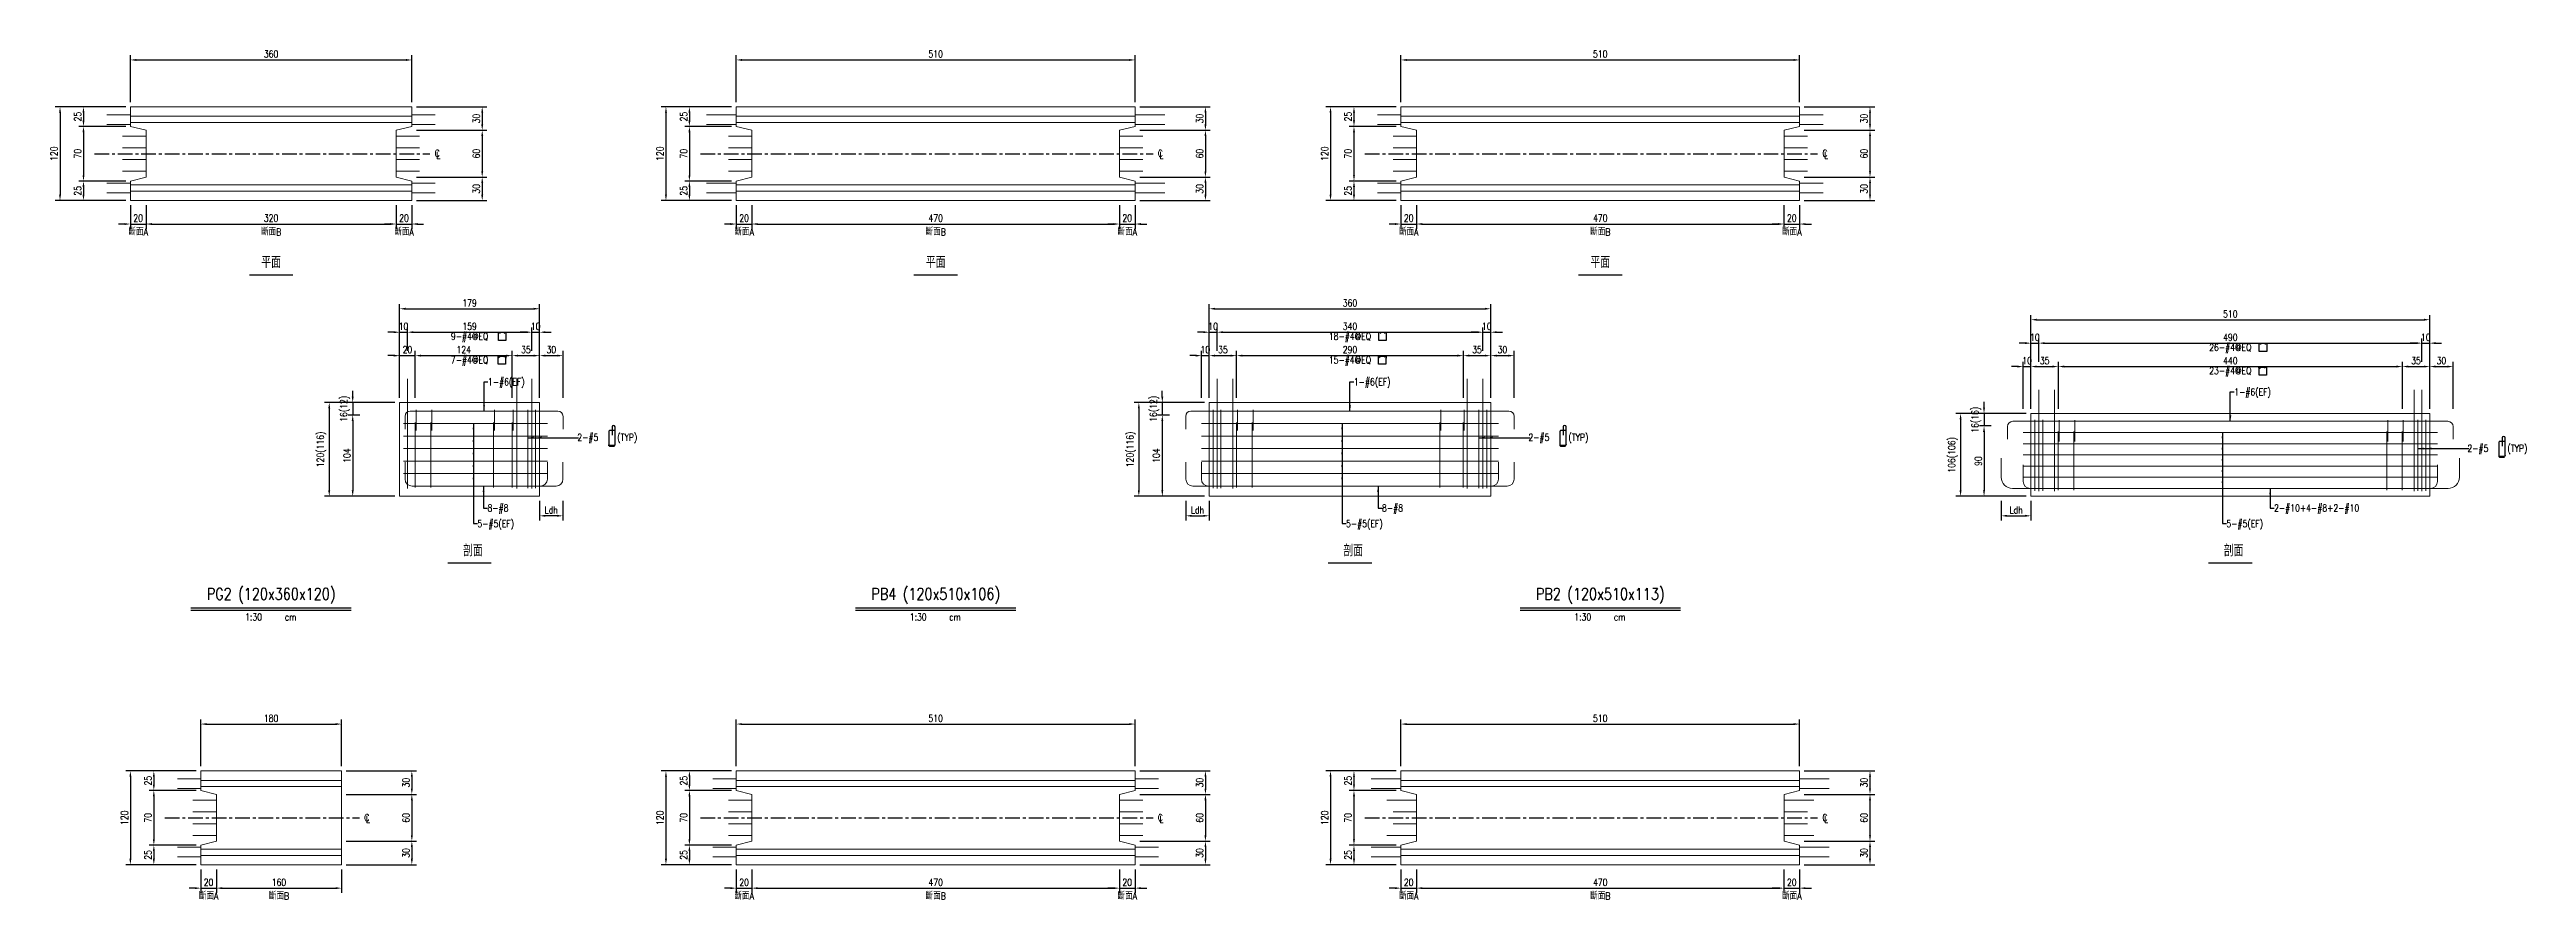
# Model space of a CAD drawing. Extents: x -4754 to 8167, y -19960 to 3942.
# Drawn here: x 3701 to 6869, y 2326 to 3414 of the extents above; entities that cross this region are included whole.
import ezdxf
from ezdxf.enums import TextEntityAlignment as Align

# ---------------------------------------------------------------- set-up
doc = ezdxf.new("R2010")
doc.units = 0
doc.header["$LTSCALE"] = 3
doc.linetypes.add('CENTER', pattern=[2, 1.25, -0.25, 0.25, -0.25])
doc.layers.get('0').update_dxf_attribs({"linetype": 'CONTINUOUS'})
doc.layers.add('HB_0', color=7, linetype='CONTINUOUS', transparency=0.5)
for name, color, linetype in [('HB_DIM', 1, 'CONTINUOUS'), ('HB_TXT_CTEXT', 2, 'CONTINUOUS'), ('鋼筋', 3, 'CONTINUOUS')]:
    doc.layers.add(name, color=color, linetype=linetype)
doc.styles.get("Standard").update_dxf_attribs({"font": 'ROMANS.shx', "width": 0.8, "bigfont": 'chineset.shx'})
doc.dimstyles.new('30', dxfattribs={"dimscale": 3, "dimtxt": 3, "dimasz": 2.5, "dimexe": 2, "dimexo": 2, "dimgap": 1, "dimtad": 1, "dimdsep": 46, "dimtxsty": 'Standard', "dimcen": 0, "dimclrd": 256, "dimclre": 256, "dimclrt": 2, "dimadec": 0, "dimazin": 0, "dimtfac": 1, "dimtix": 1, "dimtmove": 2, "dimatfit": 3, "dimfxl": 1, "dimtolj": 1, "dimtzin": 0, "dimarcsym": 0})

msp = doc.modelspace()

# ---------------------------------------------------------------- texts
at = {"layer": 'HB_TXT_CTEXT', "linetype": 'Continuous', "width": 0.8}
for s, p in [('斷面A', (3814.723, 3180.95)), ('斷面B', (3984.723, 3180.95)), ('斷面A', (4154.723, 3180.95)), ('斷面A', (4589.723, 3180.95)), ('斷面B', (4834.723, 3180.95)), ('斷面A', (5079.723, 3180.95)), ('斷面A', (5439.723, 3180.95)), ('斷面B', (5684.723, 3180.95)), ('斷面A', (5929.723, 3180.95)), ('斷面A', (3904.723, 2330.95)), ('斷面B', (3994.723, 2330.95)), ('斷面A', (4589.723, 2330.95)), ('斷面B', (4834.723, 2330.95)), ('斷面A', (5079.723, 2330.95)), ('斷面A', (5439.723, 2330.95)), ('斷面B', (5684.723, 2330.95)), ('斷面A', (5929.723, 2330.95))]:
    msp.add_text(s, height=9, dxfattribs=at).set_placement(p, align=Align.MIDDLE_CENTER)
for s, p in [('1-#6(EF)', (4262.073, 2989.007, -98)), ('1-#6(EF)', (5369.573, 2989.007, -98)), ('1-#6(EF)', (6495.573, 2976.007, -2)), ('8-#8', (4261.473, 2827.507)), ('8-#8', (5405.573, 2827.507)), ('2-#10+4-#8+2-#10', (6546.573, 2827.507)), ('5-#5(EF)', (4248.573, 2807.507, -98)), ('5-#5(EF)', (5359.573, 2807.507, -98)), ('5-#5(EF)', (6485.573, 2807.507, -2))]:
    msp.add_text(s, height=9, dxfattribs=at).set_placement(p, align=Align.MIDDLE_LEFT)

# ---------------------------------------------------------------- blocks, each defined once
blk = doc.blocks.new('beam_Topview')
at = {"layer": 'HB_TXT_CTEXT', "color": 4, "linetype": 'Continuous'}
blk.add_line((-27.8, 0), (27.8, 0), dxfattribs=at)
at = {"layer": 'HB_TXT_CTEXT', "color": 4, "linetype": 'Continuous', "width": 0.8}
blk.add_text('平面', height=15, rotation=360, dxfattribs=at).set_placement((0, 16.5), align=Align.MIDDLE)
blk = doc.blocks.new('beam_title')
at = {"layer": 'HB_TXT_CTEXT', "color": 3, "linetype": 'Continuous'}
blk.add_line((-102.5, 3), (102.5, 3), dxfattribs=at)
at = {"layer": 'HB_TXT_CTEXT', "color": 1, "linetype": 'Continuous'}
blk.add_line((-102.5, 0), (102.5, 0), dxfattribs=at)
at = {"color": 3, "linetype": 'Continuous', "width": 0.8}
blk.add_attdef('A', text='', height=15, dxfattribs=at).set_placement((0, 19.5), align=Align.MIDDLE)
at = {"color": 2, "linetype": 'Continuous', "width": 0.8}
for tag, p in [('1:30', (-22.4, -9)), ('CM', (24.8, -9))]:
    blk.add_attdef(tag, text='', height=9, dxfattribs=at).set_placement(p, align=Align.MIDDLE)
blk = doc.blocks.new('*D1090')
at = {"layer": 'HB_DIM', "linetype": 'Continuous', "lineweight": -2}
for p, q in [((3804.7, 3347), (3804.7, 3407)), ((3812.2, 3401), (4157.2, 3401)), ((4164.7, 3347), (4164.7, 3407))]:
    blk.add_line(p, q, dxfattribs=at)
at = {"layer": 'HB_DIM'}
for points in [[(3812.2, 3402.2), (3812.2, 3399.7), (3804.7, 3401)], [(4157.2, 3399.7), (4157.2, 3402.2), (4164.7, 3401)]]:
    blk.add_solid(points, dxfattribs=at)
at = {"layer": 'HB_DIM', "color": 2, "linetype": 'Continuous', "insert": (3984.7, 3408.5), "char_height": 9, "attachment_point": 5, "rotation": 0}
blk.add_mtext('\\A1;360', dxfattribs=at)
blk = doc.blocks.new('*D1091')
at = {"layer": 'HB_DIM', "linetype": 'Continuous', "lineweight": -2}
for p, q in [((3804.7, 3215), (3804.7, 3185)), ((3824.7, 3215), (3824.7, 3185)), ((3797.2, 3191), (3789.7, 3191)), ((3804.7, 3191), (3824.7, 3191)), ((3832.2, 3191), (3839.7, 3191))]:
    blk.add_line(p, q, dxfattribs=at)
at = {"layer": 'HB_DIM'}
for points in [[(3797.2, 3189.7), (3797.2, 3192.2), (3804.7, 3191)], [(3832.2, 3192.2), (3832.2, 3189.7), (3824.7, 3191)]]:
    blk.add_solid(points, dxfattribs=at)
at = {"layer": 'HB_DIM', "color": 2, "linetype": 'Continuous', "insert": (3814.7, 3198.5), "char_height": 9, "attachment_point": 5, "rotation": 0}
blk.add_mtext('\\A1;20', dxfattribs=at)
blk = doc.blocks.new('*D1092')
at = {"layer": 'HB_DIM', "linetype": 'Continuous', "lineweight": -2}
for p, q in [((3824.7, 3215), (3824.7, 3185)), ((4144.7, 3215), (4144.7, 3185)), ((3832.2, 3191), (4137.2, 3191))]:
    blk.add_line(p, q, dxfattribs=at)
at = {"layer": 'HB_DIM'}
for points in [[(3832.2, 3192.2), (3832.2, 3189.7), (3824.7, 3191)], [(4137.2, 3189.7), (4137.2, 3192.2), (4144.7, 3191)]]:
    blk.add_solid(points, dxfattribs=at)
at = {"layer": 'HB_DIM', "color": 2, "linetype": 'Continuous', "insert": (3984.7, 3198.5), "char_height": 9, "attachment_point": 5, "rotation": 0}
blk.add_mtext('\\A1;320', dxfattribs=at)
blk = doc.blocks.new('*D1093')
at = {"layer": 'HB_DIM', "linetype": 'Continuous', "lineweight": -2}
for p, q in [((4144.7, 3215), (4144.7, 3185)), ((4164.7, 3215), (4164.7, 3185)), ((4137.2, 3191), (4129.7, 3191)), ((4144.7, 3191), (4164.7, 3191)), ((4172.2, 3191), (4179.7, 3191))]:
    blk.add_line(p, q, dxfattribs=at)
at = {"layer": 'HB_DIM'}
for points in [[(4137.2, 3189.7), (4137.2, 3192.2), (4144.7, 3191)], [(4172.2, 3192.2), (4172.2, 3189.7), (4164.7, 3191)]]:
    blk.add_solid(points, dxfattribs=at)
at = {"layer": 'HB_DIM', "color": 2, "linetype": 'Continuous', "insert": (4154.7, 3198.5), "char_height": 9, "attachment_point": 5, "rotation": 0}
blk.add_mtext('\\A1;20', dxfattribs=at)
blk = doc.blocks.new('*D1094')
at = {"layer": 'HB_DIM', "linetype": 'Continuous', "lineweight": -2}
for p, q in [((3798.7, 3341), (3708.7, 3341)), ((3714.7, 3333.5), (3714.7, 3228.5)), ((3798.7, 3221), (3708.7, 3221))]:
    blk.add_line(p, q, dxfattribs=at)
at = {"layer": 'HB_DIM'}
for points in [[(3716, 3333.5), (3713.5, 3333.5), (3714.7, 3341)], [(3713.5, 3228.5), (3716, 3228.5), (3714.7, 3221)]]:
    blk.add_solid(points, dxfattribs=at)
at = {"layer": 'HB_DIM', "color": 2, "linetype": 'Continuous', "insert": (3707.2, 3281), "char_height": 9, "attachment_point": 5, "rotation": 90}
blk.add_mtext('\\A1;120', dxfattribs=at)
blk = doc.blocks.new('*D1095')
at = {"layer": 'HB_DIM', "linetype": 'Continuous', "lineweight": -2}
for p, q in [((3798.7, 3341), (3738.7, 3341)), ((3744.7, 3333.5), (3744.7, 3323.5)), ((3798.7, 3316), (3738.7, 3316))]:
    blk.add_line(p, q, dxfattribs=at)
at = {"layer": 'HB_DIM'}
for points in [[(3746, 3333.5), (3743.5, 3333.5), (3744.7, 3341)], [(3743.5, 3323.5), (3746, 3323.5), (3744.7, 3316)]]:
    blk.add_solid(points, dxfattribs=at)
at = {"layer": 'HB_DIM', "color": 2, "linetype": 'Continuous', "insert": (3737.2, 3328.5), "char_height": 9, "attachment_point": 5, "rotation": 90}
blk.add_mtext('\\A1;25', dxfattribs=at)
blk = doc.blocks.new('*D1096')
at = {"layer": 'HB_DIM', "linetype": 'Continuous', "lineweight": -2}
for p, q in [((3798.7, 3316), (3738.7, 3316)), ((3744.7, 3308.5), (3744.7, 3253.5)), ((3798.7, 3246), (3738.7, 3246))]:
    blk.add_line(p, q, dxfattribs=at)
at = {"layer": 'HB_DIM'}
for points in [[(3746, 3308.5), (3743.5, 3308.5), (3744.7, 3316)], [(3743.5, 3253.5), (3746, 3253.5), (3744.7, 3246)]]:
    blk.add_solid(points, dxfattribs=at)
at = {"layer": 'HB_DIM', "color": 2, "linetype": 'Continuous', "insert": (3737.2, 3281), "char_height": 9, "attachment_point": 5, "rotation": 90}
blk.add_mtext('\\A1;70', dxfattribs=at)
blk = doc.blocks.new('*D1097')
at = {"layer": 'HB_DIM', "linetype": 'Continuous', "lineweight": -2}
for p, q in [((3798.7, 3246), (3738.7, 3246)), ((3744.7, 3238.5), (3744.7, 3228.5)), ((3798.7, 3221), (3738.7, 3221))]:
    blk.add_line(p, q, dxfattribs=at)
at = {"layer": 'HB_DIM'}
for points in [[(3746, 3238.5), (3743.5, 3238.5), (3744.7, 3246)], [(3743.5, 3228.5), (3746, 3228.5), (3744.7, 3221)]]:
    blk.add_solid(points, dxfattribs=at)
at = {"layer": 'HB_DIM', "color": 2, "linetype": 'Continuous', "insert": (3737.2, 3233.5), "char_height": 9, "attachment_point": 5, "rotation": 90}
blk.add_mtext('\\A1;25', dxfattribs=at)
blk = doc.blocks.new('*D1098')
at = {"layer": 'HB_DIM', "linetype": 'Continuous', "lineweight": -2}
for p, q in [((4170.7, 3341), (4260.7, 3341)), ((4254.7, 3333.5), (4254.7, 3318.5)), ((4170.7, 3311), (4260.7, 3311))]:
    blk.add_line(p, q, dxfattribs=at)
at = {"layer": 'HB_DIM'}
for points in [[(4256, 3333.5), (4253.5, 3333.5), (4254.7, 3341)], [(4253.5, 3318.5), (4256, 3318.5), (4254.7, 3311)]]:
    blk.add_solid(points, dxfattribs=at)
at = {"layer": 'HB_DIM', "color": 2, "linetype": 'Continuous', "insert": (4247.2, 3326), "char_height": 9, "attachment_point": 5, "rotation": 90}
blk.add_mtext('\\A1;30', dxfattribs=at)
blk = doc.blocks.new('*D1099')
at = {"layer": 'HB_DIM', "linetype": 'Continuous', "lineweight": -2}
for p, q in [((4170.7, 3311), (4260.7, 3311)), ((4254.7, 3303.5), (4254.7, 3258.5)), ((4170.7, 3251), (4260.7, 3251))]:
    blk.add_line(p, q, dxfattribs=at)
at = {"layer": 'HB_DIM'}
for points in [[(4256, 3303.5), (4253.5, 3303.5), (4254.7, 3311)], [(4253.5, 3258.5), (4256, 3258.5), (4254.7, 3251)]]:
    blk.add_solid(points, dxfattribs=at)
at = {"layer": 'HB_DIM', "color": 2, "linetype": 'Continuous', "insert": (4247.2, 3281), "char_height": 9, "attachment_point": 5, "rotation": 90}
blk.add_mtext('\\A1;60', dxfattribs=at)
blk = doc.blocks.new('*D1100')
at = {"layer": 'HB_DIM', "linetype": 'Continuous', "lineweight": -2}
for p, q in [((4170.7, 3251), (4260.7, 3251)), ((4254.7, 3243.5), (4254.7, 3228.5)), ((4170.7, 3221), (4260.7, 3221))]:
    blk.add_line(p, q, dxfattribs=at)
at = {"layer": 'HB_DIM'}
for points in [[(4256, 3243.5), (4253.5, 3243.5), (4254.7, 3251)], [(4253.5, 3228.5), (4256, 3228.5), (4254.7, 3221)]]:
    blk.add_solid(points, dxfattribs=at)
at = {"layer": 'HB_DIM', "color": 2, "linetype": 'Continuous', "insert": (4247.2, 3236), "char_height": 9, "attachment_point": 5, "rotation": 90}
blk.add_mtext('\\A1;30', dxfattribs=at)
blk = doc.blocks.new('cl')
at = {"layer": 'HB_TXT_CTEXT', "linetype": 'Continuous', "width": 0.8}
for s, p in [('C', (-0.18, 0.11)), ('L', (0.23, -0.56))]:
    blk.add_text(s, height=2.5, dxfattribs=at).set_placement(p, align=Align.MIDDLE)
blk = doc.blocks.new('*D1101')
at = {"layer": 'HB_DIM', "linetype": 'Continuous', "lineweight": -2}
for p, q in [((3894.7, 2497), (3894.7, 2557)), ((3902.2, 2551), (4067.2, 2551)), ((4074.7, 2497), (4074.7, 2557))]:
    blk.add_line(p, q, dxfattribs=at)
at = {"layer": 'HB_DIM'}
for points in [[(3902.2, 2552.2), (3902.2, 2549.7), (3894.7, 2551)], [(4067.2, 2549.7), (4067.2, 2552.2), (4074.7, 2551)]]:
    blk.add_solid(points, dxfattribs=at)
at = {"layer": 'HB_DIM', "color": 2, "linetype": 'Continuous', "insert": (3984.7, 2558.5), "char_height": 9, "attachment_point": 5, "rotation": 0}
blk.add_mtext('\\A1;180', dxfattribs=at)
blk = doc.blocks.new('*D1102')
at = {"layer": 'HB_DIM', "linetype": 'Continuous', "lineweight": -2}
for p, q in [((3894.7, 2365), (3894.7, 2335)), ((3914.7, 2365), (3914.7, 2335)), ((3887.2, 2341), (3879.7, 2341)), ((3894.7, 2341), (3914.7, 2341)), ((3922.2, 2341), (3929.7, 2341))]:
    blk.add_line(p, q, dxfattribs=at)
at = {"layer": 'HB_DIM'}
for points in [[(3887.2, 2339.7), (3887.2, 2342.2), (3894.7, 2341)], [(3922.2, 2342.2), (3922.2, 2339.7), (3914.7, 2341)]]:
    blk.add_solid(points, dxfattribs=at)
at = {"layer": 'HB_DIM', "color": 2, "linetype": 'Continuous', "insert": (3904.7, 2348.5), "char_height": 9, "attachment_point": 5, "rotation": 0}
blk.add_mtext('\\A1;20', dxfattribs=at)
blk = doc.blocks.new('*D1103')
at = {"layer": 'HB_DIM', "linetype": 'Continuous', "lineweight": -2}
for p, q in [((3914.7, 2365), (3914.7, 2335)), ((4074.7, 2365), (4074.7, 2335)), ((3922.2, 2341), (4067.2, 2341))]:
    blk.add_line(p, q, dxfattribs=at)
at = {"layer": 'HB_DIM'}
for points in [[(3922.2, 2342.2), (3922.2, 2339.7), (3914.7, 2341)], [(4067.2, 2339.7), (4067.2, 2342.2), (4074.7, 2341)]]:
    blk.add_solid(points, dxfattribs=at)
at = {"layer": 'HB_DIM', "color": 2, "linetype": 'Continuous', "insert": (3994.7, 2348.5), "char_height": 9, "attachment_point": 5, "rotation": 0}
blk.add_mtext('\\A1;160', dxfattribs=at)
blk = doc.blocks.new('*D1104')
at = {"layer": 'HB_DIM', "linetype": 'Continuous', "lineweight": -2}
for p, q in [((3888.7, 2491), (3798.7, 2491)), ((3804.7, 2483.5), (3804.7, 2378.5)), ((3888.7, 2371), (3798.7, 2371))]:
    blk.add_line(p, q, dxfattribs=at)
at = {"layer": 'HB_DIM'}
for points in [[(3806, 2483.5), (3803.5, 2483.5), (3804.7, 2491)], [(3803.5, 2378.5), (3806, 2378.5), (3804.7, 2371)]]:
    blk.add_solid(points, dxfattribs=at)
at = {"layer": 'HB_DIM', "color": 2, "linetype": 'Continuous', "insert": (3797.2, 2431), "char_height": 9, "attachment_point": 5, "rotation": 90}
blk.add_mtext('\\A1;120', dxfattribs=at)
blk = doc.blocks.new('*D1105')
at = {"layer": 'HB_DIM', "linetype": 'Continuous', "lineweight": -2}
for p, q in [((3888.7, 2491), (3828.7, 2491)), ((3834.7, 2483.5), (3834.7, 2473.5)), ((3888.7, 2466), (3828.7, 2466))]:
    blk.add_line(p, q, dxfattribs=at)
at = {"layer": 'HB_DIM'}
for points in [[(3836, 2483.5), (3833.5, 2483.5), (3834.7, 2491)], [(3833.5, 2473.5), (3836, 2473.5), (3834.7, 2466)]]:
    blk.add_solid(points, dxfattribs=at)
at = {"layer": 'HB_DIM', "color": 2, "linetype": 'Continuous', "insert": (3827.2, 2478.5), "char_height": 9, "attachment_point": 5, "rotation": 90}
blk.add_mtext('\\A1;25', dxfattribs=at)
blk = doc.blocks.new('*D1106')
at = {"layer": 'HB_DIM', "linetype": 'Continuous', "lineweight": -2}
for p, q in [((3888.7, 2466), (3828.7, 2466)), ((3834.7, 2458.5), (3834.7, 2403.5)), ((3888.7, 2396), (3828.7, 2396))]:
    blk.add_line(p, q, dxfattribs=at)
at = {"layer": 'HB_DIM'}
for points in [[(3836, 2458.5), (3833.5, 2458.5), (3834.7, 2466)], [(3833.5, 2403.5), (3836, 2403.5), (3834.7, 2396)]]:
    blk.add_solid(points, dxfattribs=at)
at = {"layer": 'HB_DIM', "color": 2, "linetype": 'Continuous', "insert": (3827.2, 2431), "char_height": 9, "attachment_point": 5, "rotation": 90}
blk.add_mtext('\\A1;70', dxfattribs=at)
blk = doc.blocks.new('*D1107')
at = {"layer": 'HB_DIM', "linetype": 'Continuous', "lineweight": -2}
for p, q in [((3888.7, 2396), (3828.7, 2396)), ((3834.7, 2388.5), (3834.7, 2378.5)), ((3888.7, 2371), (3828.7, 2371))]:
    blk.add_line(p, q, dxfattribs=at)
at = {"layer": 'HB_DIM'}
for points in [[(3836, 2388.5), (3833.5, 2388.5), (3834.7, 2396)], [(3833.5, 2378.5), (3836, 2378.5), (3834.7, 2371)]]:
    blk.add_solid(points, dxfattribs=at)
at = {"layer": 'HB_DIM', "color": 2, "linetype": 'Continuous', "insert": (3827.2, 2383.5), "char_height": 9, "attachment_point": 5, "rotation": 90}
blk.add_mtext('\\A1;25', dxfattribs=at)
blk = doc.blocks.new('*D1108')
at = {"layer": 'HB_DIM', "linetype": 'Continuous', "lineweight": -2}
for p, q in [((4080.7, 2491), (4170.7, 2491)), ((4164.7, 2483.5), (4164.7, 2468.5)), ((4080.7, 2461), (4170.7, 2461))]:
    blk.add_line(p, q, dxfattribs=at)
at = {"layer": 'HB_DIM'}
for points in [[(4166, 2483.5), (4163.5, 2483.5), (4164.7, 2491)], [(4163.5, 2468.5), (4166, 2468.5), (4164.7, 2461)]]:
    blk.add_solid(points, dxfattribs=at)
at = {"layer": 'HB_DIM', "color": 2, "linetype": 'Continuous', "insert": (4157.2, 2476), "char_height": 9, "attachment_point": 5, "rotation": 90}
blk.add_mtext('\\A1;30', dxfattribs=at)
blk = doc.blocks.new('*D1109')
at = {"layer": 'HB_DIM', "linetype": 'Continuous', "lineweight": -2}
for p, q in [((4080.7, 2461), (4170.7, 2461)), ((4164.7, 2453.5), (4164.7, 2408.5)), ((4080.7, 2401), (4170.7, 2401))]:
    blk.add_line(p, q, dxfattribs=at)
at = {"layer": 'HB_DIM'}
for points in [[(4166, 2453.5), (4163.5, 2453.5), (4164.7, 2461)], [(4163.5, 2408.5), (4166, 2408.5), (4164.7, 2401)]]:
    blk.add_solid(points, dxfattribs=at)
at = {"layer": 'HB_DIM', "color": 2, "linetype": 'Continuous', "insert": (4157.2, 2431), "char_height": 9, "attachment_point": 5, "rotation": 90}
blk.add_mtext('\\A1;60', dxfattribs=at)
blk = doc.blocks.new('*D1110')
at = {"layer": 'HB_DIM', "linetype": 'Continuous', "lineweight": -2}
for p, q in [((4080.7, 2401), (4170.7, 2401)), ((4164.7, 2393.5), (4164.7, 2378.5)), ((4080.7, 2371), (4170.7, 2371))]:
    blk.add_line(p, q, dxfattribs=at)
at = {"layer": 'HB_DIM'}
for points in [[(4166, 2393.5), (4163.5, 2393.5), (4164.7, 2401)], [(4163.5, 2378.5), (4166, 2378.5), (4164.7, 2371)]]:
    blk.add_solid(points, dxfattribs=at)
at = {"layer": 'HB_DIM', "color": 2, "linetype": 'Continuous', "insert": (4157.2, 2386), "char_height": 9, "attachment_point": 5, "rotation": 90}
blk.add_mtext('\\A1;30', dxfattribs=at)
blk = doc.blocks.new('*D1111')
at = {"layer": 'HB_DIM', "linetype": 'Continuous', "lineweight": -2}
for p, q in [((4579.7, 3347), (4579.7, 3407)), ((4587.2, 3401), (5082.2, 3401)), ((5089.7, 3347), (5089.7, 3407))]:
    blk.add_line(p, q, dxfattribs=at)
at = {"layer": 'HB_DIM'}
for points in [[(4587.2, 3402.2), (4587.2, 3399.7), (4579.7, 3401)], [(5082.2, 3399.7), (5082.2, 3402.2), (5089.7, 3401)]]:
    blk.add_solid(points, dxfattribs=at)
at = {"layer": 'HB_DIM', "color": 2, "linetype": 'Continuous', "insert": (4834.7, 3408.5), "char_height": 9, "attachment_point": 5, "rotation": 0}
blk.add_mtext('\\A1;510', dxfattribs=at)
blk = doc.blocks.new('*D1112')
at = {"layer": 'HB_DIM', "linetype": 'Continuous', "lineweight": -2}
for p, q in [((4579.7, 3215), (4579.7, 3185)), ((4599.7, 3215), (4599.7, 3185)), ((4572.2, 3191), (4564.7, 3191)), ((4579.7, 3191), (4599.7, 3191)), ((4607.2, 3191), (4614.7, 3191))]:
    blk.add_line(p, q, dxfattribs=at)
at = {"layer": 'HB_DIM'}
for points in [[(4572.2, 3189.7), (4572.2, 3192.2), (4579.7, 3191)], [(4607.2, 3192.2), (4607.2, 3189.7), (4599.7, 3191)]]:
    blk.add_solid(points, dxfattribs=at)
at = {"layer": 'HB_DIM', "color": 2, "linetype": 'Continuous', "insert": (4589.7, 3198.5), "char_height": 9, "attachment_point": 5, "rotation": 0}
blk.add_mtext('\\A1;20', dxfattribs=at)
blk = doc.blocks.new('*D1113')
at = {"layer": 'HB_DIM', "linetype": 'Continuous', "lineweight": -2}
for p, q in [((4599.7, 3215), (4599.7, 3185)), ((5069.7, 3215), (5069.7, 3185)), ((4607.2, 3191), (5062.2, 3191))]:
    blk.add_line(p, q, dxfattribs=at)
at = {"layer": 'HB_DIM'}
for points in [[(4607.2, 3192.2), (4607.2, 3189.7), (4599.7, 3191)], [(5062.2, 3189.7), (5062.2, 3192.2), (5069.7, 3191)]]:
    blk.add_solid(points, dxfattribs=at)
at = {"layer": 'HB_DIM', "color": 2, "linetype": 'Continuous', "insert": (4834.7, 3198.5), "char_height": 9, "attachment_point": 5, "rotation": 0}
blk.add_mtext('\\A1;470', dxfattribs=at)
blk = doc.blocks.new('*D1114')
at = {"layer": 'HB_DIM', "linetype": 'Continuous', "lineweight": -2}
for p, q in [((5069.7, 3215), (5069.7, 3185)), ((5089.7, 3215), (5089.7, 3185)), ((5062.2, 3191), (5054.7, 3191)), ((5069.7, 3191), (5089.7, 3191)), ((5097.2, 3191), (5104.7, 3191))]:
    blk.add_line(p, q, dxfattribs=at)
at = {"layer": 'HB_DIM'}
for points in [[(5062.2, 3189.7), (5062.2, 3192.2), (5069.7, 3191)], [(5097.2, 3192.2), (5097.2, 3189.7), (5089.7, 3191)]]:
    blk.add_solid(points, dxfattribs=at)
at = {"layer": 'HB_DIM', "color": 2, "linetype": 'Continuous', "insert": (5079.7, 3198.5), "char_height": 9, "attachment_point": 5, "rotation": 0}
blk.add_mtext('\\A1;20', dxfattribs=at)
blk = doc.blocks.new('*D1115')
at = {"layer": 'HB_DIM', "linetype": 'Continuous', "lineweight": -2}
for p, q in [((4573.7, 3341), (4483.7, 3341)), ((4489.7, 3333.5), (4489.7, 3228.5)), ((4573.7, 3221), (4483.7, 3221))]:
    blk.add_line(p, q, dxfattribs=at)
at = {"layer": 'HB_DIM'}
for points in [[(4491, 3333.5), (4488.5, 3333.5), (4489.7, 3341)], [(4488.5, 3228.5), (4491, 3228.5), (4489.7, 3221)]]:
    blk.add_solid(points, dxfattribs=at)
at = {"layer": 'HB_DIM', "color": 2, "linetype": 'Continuous', "insert": (4482.2, 3281), "char_height": 9, "attachment_point": 5, "rotation": 90}
blk.add_mtext('\\A1;120', dxfattribs=at)
blk = doc.blocks.new('*D1116')
at = {"layer": 'HB_DIM', "linetype": 'Continuous', "lineweight": -2}
for p, q in [((4573.7, 3341), (4513.7, 3341)), ((4519.7, 3333.5), (4519.7, 3323.5)), ((4573.7, 3316), (4513.7, 3316))]:
    blk.add_line(p, q, dxfattribs=at)
at = {"layer": 'HB_DIM'}
for points in [[(4521, 3333.5), (4518.5, 3333.5), (4519.7, 3341)], [(4518.5, 3323.5), (4521, 3323.5), (4519.7, 3316)]]:
    blk.add_solid(points, dxfattribs=at)
at = {"layer": 'HB_DIM', "color": 2, "linetype": 'Continuous', "insert": (4512.2, 3328.5), "char_height": 9, "attachment_point": 5, "rotation": 90}
blk.add_mtext('\\A1;25', dxfattribs=at)
blk = doc.blocks.new('*D1117')
at = {"layer": 'HB_DIM', "linetype": 'Continuous', "lineweight": -2}
for p, q in [((4573.7, 3316), (4513.7, 3316)), ((4519.7, 3308.5), (4519.7, 3253.5)), ((4573.7, 3246), (4513.7, 3246))]:
    blk.add_line(p, q, dxfattribs=at)
at = {"layer": 'HB_DIM'}
for points in [[(4521, 3308.5), (4518.5, 3308.5), (4519.7, 3316)], [(4518.5, 3253.5), (4521, 3253.5), (4519.7, 3246)]]:
    blk.add_solid(points, dxfattribs=at)
at = {"layer": 'HB_DIM', "color": 2, "linetype": 'Continuous', "insert": (4512.2, 3281), "char_height": 9, "attachment_point": 5, "rotation": 90}
blk.add_mtext('\\A1;70', dxfattribs=at)
blk = doc.blocks.new('*D1118')
at = {"layer": 'HB_DIM', "linetype": 'Continuous', "lineweight": -2}
for p, q in [((4573.7, 3246), (4513.7, 3246)), ((4519.7, 3238.5), (4519.7, 3228.5)), ((4573.7, 3221), (4513.7, 3221))]:
    blk.add_line(p, q, dxfattribs=at)
at = {"layer": 'HB_DIM'}
for points in [[(4521, 3238.5), (4518.5, 3238.5), (4519.7, 3246)], [(4518.5, 3228.5), (4521, 3228.5), (4519.7, 3221)]]:
    blk.add_solid(points, dxfattribs=at)
at = {"layer": 'HB_DIM', "color": 2, "linetype": 'Continuous', "insert": (4512.2, 3233.5), "char_height": 9, "attachment_point": 5, "rotation": 90}
blk.add_mtext('\\A1;25', dxfattribs=at)
blk = doc.blocks.new('*D1119')
at = {"layer": 'HB_DIM', "linetype": 'Continuous', "lineweight": -2}
for p, q in [((5095.7, 3341), (5185.7, 3341)), ((5179.7, 3333.5), (5179.7, 3318.5)), ((5095.7, 3311), (5185.7, 3311))]:
    blk.add_line(p, q, dxfattribs=at)
at = {"layer": 'HB_DIM'}
for points in [[(5181, 3333.5), (5178.5, 3333.5), (5179.7, 3341)], [(5178.5, 3318.5), (5181, 3318.5), (5179.7, 3311)]]:
    blk.add_solid(points, dxfattribs=at)
at = {"layer": 'HB_DIM', "color": 2, "linetype": 'Continuous', "insert": (5172.2, 3326), "char_height": 9, "attachment_point": 5, "rotation": 90}
blk.add_mtext('\\A1;30', dxfattribs=at)
blk = doc.blocks.new('*D1120')
at = {"layer": 'HB_DIM', "linetype": 'Continuous', "lineweight": -2}
for p, q in [((5095.7, 3311), (5185.7, 3311)), ((5179.7, 3303.5), (5179.7, 3258.5)), ((5095.7, 3251), (5185.7, 3251))]:
    blk.add_line(p, q, dxfattribs=at)
at = {"layer": 'HB_DIM'}
for points in [[(5181, 3303.5), (5178.5, 3303.5), (5179.7, 3311)], [(5178.5, 3258.5), (5181, 3258.5), (5179.7, 3251)]]:
    blk.add_solid(points, dxfattribs=at)
at = {"layer": 'HB_DIM', "color": 2, "linetype": 'Continuous', "insert": (5172.2, 3281), "char_height": 9, "attachment_point": 5, "rotation": 90}
blk.add_mtext('\\A1;60', dxfattribs=at)
blk = doc.blocks.new('*D1121')
at = {"layer": 'HB_DIM', "linetype": 'Continuous', "lineweight": -2}
for p, q in [((5095.7, 3251), (5185.7, 3251)), ((5179.7, 3243.5), (5179.7, 3228.5)), ((5095.7, 3221), (5185.7, 3221))]:
    blk.add_line(p, q, dxfattribs=at)
at = {"layer": 'HB_DIM'}
for points in [[(5181, 3243.5), (5178.5, 3243.5), (5179.7, 3251)], [(5178.5, 3228.5), (5181, 3228.5), (5179.7, 3221)]]:
    blk.add_solid(points, dxfattribs=at)
at = {"layer": 'HB_DIM', "color": 2, "linetype": 'Continuous', "insert": (5172.2, 3236), "char_height": 9, "attachment_point": 5, "rotation": 90}
blk.add_mtext('\\A1;30', dxfattribs=at)
blk = doc.blocks.new('*D1122')
at = {"layer": 'HB_DIM', "linetype": 'Continuous', "lineweight": -2}
for p, q in [((4579.7, 2497), (4579.7, 2557)), ((4587.2, 2551), (5082.2, 2551)), ((5089.7, 2497), (5089.7, 2557))]:
    blk.add_line(p, q, dxfattribs=at)
at = {"layer": 'HB_DIM'}
for points in [[(4587.2, 2552.2), (4587.2, 2549.7), (4579.7, 2551)], [(5082.2, 2549.7), (5082.2, 2552.2), (5089.7, 2551)]]:
    blk.add_solid(points, dxfattribs=at)
at = {"layer": 'HB_DIM', "color": 2, "linetype": 'Continuous', "insert": (4834.7, 2558.5), "char_height": 9, "attachment_point": 5, "rotation": 0}
blk.add_mtext('\\A1;510', dxfattribs=at)
blk = doc.blocks.new('*D1123')
at = {"layer": 'HB_DIM', "linetype": 'Continuous', "lineweight": -2}
for p, q in [((4579.7, 2365), (4579.7, 2335)), ((4599.7, 2365), (4599.7, 2335)), ((4572.2, 2341), (4564.7, 2341)), ((4579.7, 2341), (4599.7, 2341)), ((4607.2, 2341), (4614.7, 2341))]:
    blk.add_line(p, q, dxfattribs=at)
at = {"layer": 'HB_DIM'}
for points in [[(4572.2, 2339.7), (4572.2, 2342.2), (4579.7, 2341)], [(4607.2, 2342.2), (4607.2, 2339.7), (4599.7, 2341)]]:
    blk.add_solid(points, dxfattribs=at)
at = {"layer": 'HB_DIM', "color": 2, "linetype": 'Continuous', "insert": (4589.7, 2348.5), "char_height": 9, "attachment_point": 5, "rotation": 0}
blk.add_mtext('\\A1;20', dxfattribs=at)
blk = doc.blocks.new('*D1124')
at = {"layer": 'HB_DIM', "linetype": 'Continuous', "lineweight": -2}
for p, q in [((4599.7, 2365), (4599.7, 2335)), ((5069.7, 2365), (5069.7, 2335)), ((4607.2, 2341), (5062.2, 2341))]:
    blk.add_line(p, q, dxfattribs=at)
at = {"layer": 'HB_DIM'}
for points in [[(4607.2, 2342.2), (4607.2, 2339.7), (4599.7, 2341)], [(5062.2, 2339.7), (5062.2, 2342.2), (5069.7, 2341)]]:
    blk.add_solid(points, dxfattribs=at)
at = {"layer": 'HB_DIM', "color": 2, "linetype": 'Continuous', "insert": (4834.7, 2348.5), "char_height": 9, "attachment_point": 5, "rotation": 0}
blk.add_mtext('\\A1;470', dxfattribs=at)
blk = doc.blocks.new('*D1125')
at = {"layer": 'HB_DIM', "linetype": 'Continuous', "lineweight": -2}
for p, q in [((5069.7, 2365), (5069.7, 2335)), ((5089.7, 2365), (5089.7, 2335)), ((5062.2, 2341), (5054.7, 2341)), ((5069.7, 2341), (5089.7, 2341)), ((5097.2, 2341), (5104.7, 2341))]:
    blk.add_line(p, q, dxfattribs=at)
at = {"layer": 'HB_DIM'}
for points in [[(5062.2, 2339.7), (5062.2, 2342.2), (5069.7, 2341)], [(5097.2, 2342.2), (5097.2, 2339.7), (5089.7, 2341)]]:
    blk.add_solid(points, dxfattribs=at)
at = {"layer": 'HB_DIM', "color": 2, "linetype": 'Continuous', "insert": (5079.7, 2348.5), "char_height": 9, "attachment_point": 5, "rotation": 0}
blk.add_mtext('\\A1;20', dxfattribs=at)
blk = doc.blocks.new('*D1126')
at = {"layer": 'HB_DIM', "linetype": 'Continuous', "lineweight": -2}
for p, q in [((4573.7, 2491), (4483.7, 2491)), ((4489.7, 2483.5), (4489.7, 2378.5)), ((4573.7, 2371), (4483.7, 2371))]:
    blk.add_line(p, q, dxfattribs=at)
at = {"layer": 'HB_DIM'}
for points in [[(4491, 2483.5), (4488.5, 2483.5), (4489.7, 2491)], [(4488.5, 2378.5), (4491, 2378.5), (4489.7, 2371)]]:
    blk.add_solid(points, dxfattribs=at)
at = {"layer": 'HB_DIM', "color": 2, "linetype": 'Continuous', "insert": (4482.2, 2431), "char_height": 9, "attachment_point": 5, "rotation": 90}
blk.add_mtext('\\A1;120', dxfattribs=at)
blk = doc.blocks.new('*D1127')
at = {"layer": 'HB_DIM', "linetype": 'Continuous', "lineweight": -2}
for p, q in [((4573.7, 2491), (4513.7, 2491)), ((4519.7, 2483.5), (4519.7, 2473.5)), ((4573.7, 2466), (4513.7, 2466))]:
    blk.add_line(p, q, dxfattribs=at)
at = {"layer": 'HB_DIM'}
for points in [[(4521, 2483.5), (4518.5, 2483.5), (4519.7, 2491)], [(4518.5, 2473.5), (4521, 2473.5), (4519.7, 2466)]]:
    blk.add_solid(points, dxfattribs=at)
at = {"layer": 'HB_DIM', "color": 2, "linetype": 'Continuous', "insert": (4512.2, 2478.5), "char_height": 9, "attachment_point": 5, "rotation": 90}
blk.add_mtext('\\A1;25', dxfattribs=at)
blk = doc.blocks.new('*D1128')
at = {"layer": 'HB_DIM', "linetype": 'Continuous', "lineweight": -2}
for p, q in [((4573.7, 2466), (4513.7, 2466)), ((4519.7, 2458.5), (4519.7, 2403.5)), ((4573.7, 2396), (4513.7, 2396))]:
    blk.add_line(p, q, dxfattribs=at)
at = {"layer": 'HB_DIM'}
for points in [[(4521, 2458.5), (4518.5, 2458.5), (4519.7, 2466)], [(4518.5, 2403.5), (4521, 2403.5), (4519.7, 2396)]]:
    blk.add_solid(points, dxfattribs=at)
at = {"layer": 'HB_DIM', "color": 2, "linetype": 'Continuous', "insert": (4512.2, 2431), "char_height": 9, "attachment_point": 5, "rotation": 90}
blk.add_mtext('\\A1;70', dxfattribs=at)
blk = doc.blocks.new('*D1129')
at = {"layer": 'HB_DIM', "linetype": 'Continuous', "lineweight": -2}
for p, q in [((4573.7, 2396), (4513.7, 2396)), ((4519.7, 2388.5), (4519.7, 2378.5)), ((4573.7, 2371), (4513.7, 2371))]:
    blk.add_line(p, q, dxfattribs=at)
at = {"layer": 'HB_DIM'}
for points in [[(4521, 2388.5), (4518.5, 2388.5), (4519.7, 2396)], [(4518.5, 2378.5), (4521, 2378.5), (4519.7, 2371)]]:
    blk.add_solid(points, dxfattribs=at)
at = {"layer": 'HB_DIM', "color": 2, "linetype": 'Continuous', "insert": (4512.2, 2383.5), "char_height": 9, "attachment_point": 5, "rotation": 90}
blk.add_mtext('\\A1;25', dxfattribs=at)
blk = doc.blocks.new('*D1130')
at = {"layer": 'HB_DIM', "linetype": 'Continuous', "lineweight": -2}
for p, q in [((5095.7, 2491), (5185.7, 2491)), ((5179.7, 2483.5), (5179.7, 2468.5)), ((5095.7, 2461), (5185.7, 2461))]:
    blk.add_line(p, q, dxfattribs=at)
at = {"layer": 'HB_DIM'}
for points in [[(5181, 2483.5), (5178.5, 2483.5), (5179.7, 2491)], [(5178.5, 2468.5), (5181, 2468.5), (5179.7, 2461)]]:
    blk.add_solid(points, dxfattribs=at)
at = {"layer": 'HB_DIM', "color": 2, "linetype": 'Continuous', "insert": (5172.2, 2476), "char_height": 9, "attachment_point": 5, "rotation": 90}
blk.add_mtext('\\A1;30', dxfattribs=at)
blk = doc.blocks.new('*D1131')
at = {"layer": 'HB_DIM', "linetype": 'Continuous', "lineweight": -2}
for p, q in [((5095.7, 2461), (5185.7, 2461)), ((5179.7, 2453.5), (5179.7, 2408.5)), ((5095.7, 2401), (5185.7, 2401))]:
    blk.add_line(p, q, dxfattribs=at)
at = {"layer": 'HB_DIM'}
for points in [[(5181, 2453.5), (5178.5, 2453.5), (5179.7, 2461)], [(5178.5, 2408.5), (5181, 2408.5), (5179.7, 2401)]]:
    blk.add_solid(points, dxfattribs=at)
at = {"layer": 'HB_DIM', "color": 2, "linetype": 'Continuous', "insert": (5172.2, 2431), "char_height": 9, "attachment_point": 5, "rotation": 90}
blk.add_mtext('\\A1;60', dxfattribs=at)
blk = doc.blocks.new('*D1132')
at = {"layer": 'HB_DIM', "linetype": 'Continuous', "lineweight": -2}
for p, q in [((5095.7, 2401), (5185.7, 2401)), ((5179.7, 2393.5), (5179.7, 2378.5)), ((5095.7, 2371), (5185.7, 2371))]:
    blk.add_line(p, q, dxfattribs=at)
at = {"layer": 'HB_DIM'}
for points in [[(5181, 2393.5), (5178.5, 2393.5), (5179.7, 2401)], [(5178.5, 2378.5), (5181, 2378.5), (5179.7, 2371)]]:
    blk.add_solid(points, dxfattribs=at)
at = {"layer": 'HB_DIM', "color": 2, "linetype": 'Continuous', "insert": (5172.2, 2386), "char_height": 9, "attachment_point": 5, "rotation": 90}
blk.add_mtext('\\A1;30', dxfattribs=at)
blk = doc.blocks.new('*D1133')
at = {"layer": 'HB_DIM', "linetype": 'Continuous', "lineweight": -2}
for p, q in [((5429.7, 3347), (5429.7, 3407)), ((5437.2, 3401), (5932.2, 3401)), ((5939.7, 3347), (5939.7, 3407))]:
    blk.add_line(p, q, dxfattribs=at)
at = {"layer": 'HB_DIM'}
for points in [[(5437.2, 3402.2), (5437.2, 3399.7), (5429.7, 3401)], [(5932.2, 3399.7), (5932.2, 3402.2), (5939.7, 3401)]]:
    blk.add_solid(points, dxfattribs=at)
at = {"layer": 'HB_DIM', "color": 2, "linetype": 'Continuous', "insert": (5684.7, 3408.5), "char_height": 9, "attachment_point": 5, "rotation": 0}
blk.add_mtext('\\A1;510', dxfattribs=at)
blk = doc.blocks.new('*D1134')
at = {"layer": 'HB_DIM', "linetype": 'Continuous', "lineweight": -2}
for p, q in [((5429.7, 3215), (5429.7, 3185)), ((5449.7, 3215), (5449.7, 3185)), ((5422.2, 3191), (5414.7, 3191)), ((5429.7, 3191), (5449.7, 3191)), ((5457.2, 3191), (5464.7, 3191))]:
    blk.add_line(p, q, dxfattribs=at)
at = {"layer": 'HB_DIM'}
for points in [[(5422.2, 3189.7), (5422.2, 3192.2), (5429.7, 3191)], [(5457.2, 3192.2), (5457.2, 3189.7), (5449.7, 3191)]]:
    blk.add_solid(points, dxfattribs=at)
at = {"layer": 'HB_DIM', "color": 2, "linetype": 'Continuous', "insert": (5439.7, 3198.5), "char_height": 9, "attachment_point": 5, "rotation": 0}
blk.add_mtext('\\A1;20', dxfattribs=at)
blk = doc.blocks.new('*D1135')
at = {"layer": 'HB_DIM', "linetype": 'Continuous', "lineweight": -2}
for p, q in [((5449.7, 3215), (5449.7, 3185)), ((5919.7, 3215), (5919.7, 3185)), ((5457.2, 3191), (5912.2, 3191))]:
    blk.add_line(p, q, dxfattribs=at)
at = {"layer": 'HB_DIM'}
for points in [[(5457.2, 3192.2), (5457.2, 3189.7), (5449.7, 3191)], [(5912.2, 3189.7), (5912.2, 3192.2), (5919.7, 3191)]]:
    blk.add_solid(points, dxfattribs=at)
at = {"layer": 'HB_DIM', "color": 2, "linetype": 'Continuous', "insert": (5684.7, 3198.5), "char_height": 9, "attachment_point": 5, "rotation": 0}
blk.add_mtext('\\A1;470', dxfattribs=at)
blk = doc.blocks.new('*D1136')
at = {"layer": 'HB_DIM', "linetype": 'Continuous', "lineweight": -2}
for p, q in [((5919.7, 3215), (5919.7, 3185)), ((5939.7, 3215), (5939.7, 3185)), ((5912.2, 3191), (5904.7, 3191)), ((5919.7, 3191), (5939.7, 3191)), ((5947.2, 3191), (5954.7, 3191))]:
    blk.add_line(p, q, dxfattribs=at)
at = {"layer": 'HB_DIM'}
for points in [[(5912.2, 3189.7), (5912.2, 3192.2), (5919.7, 3191)], [(5947.2, 3192.2), (5947.2, 3189.7), (5939.7, 3191)]]:
    blk.add_solid(points, dxfattribs=at)
at = {"layer": 'HB_DIM', "color": 2, "linetype": 'Continuous', "insert": (5929.7, 3198.5), "char_height": 9, "attachment_point": 5, "rotation": 0}
blk.add_mtext('\\A1;20', dxfattribs=at)
blk = doc.blocks.new('*D1137')
at = {"layer": 'HB_DIM', "linetype": 'Continuous', "lineweight": -2}
for p, q in [((5423.7, 3341), (5333.7, 3341)), ((5339.7, 3333.5), (5339.7, 3228.5)), ((5423.7, 3221), (5333.7, 3221))]:
    blk.add_line(p, q, dxfattribs=at)
at = {"layer": 'HB_DIM'}
for points in [[(5341, 3333.5), (5338.5, 3333.5), (5339.7, 3341)], [(5338.5, 3228.5), (5341, 3228.5), (5339.7, 3221)]]:
    blk.add_solid(points, dxfattribs=at)
at = {"layer": 'HB_DIM', "color": 2, "linetype": 'Continuous', "insert": (5332.2, 3281), "char_height": 9, "attachment_point": 5, "rotation": 90}
blk.add_mtext('\\A1;120', dxfattribs=at)
blk = doc.blocks.new('*D1138')
at = {"layer": 'HB_DIM', "linetype": 'Continuous', "lineweight": -2}
for p, q in [((5423.7, 3341), (5363.7, 3341)), ((5369.7, 3333.5), (5369.7, 3323.5)), ((5423.7, 3316), (5363.7, 3316))]:
    blk.add_line(p, q, dxfattribs=at)
at = {"layer": 'HB_DIM'}
for points in [[(5371, 3333.5), (5368.5, 3333.5), (5369.7, 3341)], [(5368.5, 3323.5), (5371, 3323.5), (5369.7, 3316)]]:
    blk.add_solid(points, dxfattribs=at)
at = {"layer": 'HB_DIM', "color": 2, "linetype": 'Continuous', "insert": (5362.2, 3328.5), "char_height": 9, "attachment_point": 5, "rotation": 90}
blk.add_mtext('\\A1;25', dxfattribs=at)
blk = doc.blocks.new('*D1139')
at = {"layer": 'HB_DIM', "linetype": 'Continuous', "lineweight": -2}
for p, q in [((5423.7, 3316), (5363.7, 3316)), ((5369.7, 3308.5), (5369.7, 3253.5)), ((5423.7, 3246), (5363.7, 3246))]:
    blk.add_line(p, q, dxfattribs=at)
at = {"layer": 'HB_DIM'}
for points in [[(5371, 3308.5), (5368.5, 3308.5), (5369.7, 3316)], [(5368.5, 3253.5), (5371, 3253.5), (5369.7, 3246)]]:
    blk.add_solid(points, dxfattribs=at)
at = {"layer": 'HB_DIM', "color": 2, "linetype": 'Continuous', "insert": (5362.2, 3281), "char_height": 9, "attachment_point": 5, "rotation": 90}
blk.add_mtext('\\A1;70', dxfattribs=at)
blk = doc.blocks.new('*D1140')
at = {"layer": 'HB_DIM', "linetype": 'Continuous', "lineweight": -2}
for p, q in [((5423.7, 3246), (5363.7, 3246)), ((5369.7, 3238.5), (5369.7, 3228.5)), ((5423.7, 3221), (5363.7, 3221))]:
    blk.add_line(p, q, dxfattribs=at)
at = {"layer": 'HB_DIM'}
for points in [[(5371, 3238.5), (5368.5, 3238.5), (5369.7, 3246)], [(5368.5, 3228.5), (5371, 3228.5), (5369.7, 3221)]]:
    blk.add_solid(points, dxfattribs=at)
at = {"layer": 'HB_DIM', "color": 2, "linetype": 'Continuous', "insert": (5362.2, 3233.5), "char_height": 9, "attachment_point": 5, "rotation": 90}
blk.add_mtext('\\A1;25', dxfattribs=at)
blk = doc.blocks.new('*D1141')
at = {"layer": 'HB_DIM', "linetype": 'Continuous', "lineweight": -2}
for p, q in [((5945.7, 3341), (6035.7, 3341)), ((6029.7, 3333.5), (6029.7, 3318.5)), ((5945.7, 3311), (6035.7, 3311))]:
    blk.add_line(p, q, dxfattribs=at)
at = {"layer": 'HB_DIM'}
for points in [[(6031, 3333.5), (6028.5, 3333.5), (6029.7, 3341)], [(6028.5, 3318.5), (6031, 3318.5), (6029.7, 3311)]]:
    blk.add_solid(points, dxfattribs=at)
at = {"layer": 'HB_DIM', "color": 2, "linetype": 'Continuous', "insert": (6022.2, 3326), "char_height": 9, "attachment_point": 5, "rotation": 90}
blk.add_mtext('\\A1;30', dxfattribs=at)
blk = doc.blocks.new('*D1142')
at = {"layer": 'HB_DIM', "linetype": 'Continuous', "lineweight": -2}
for p, q in [((5945.7, 3311), (6035.7, 3311)), ((6029.7, 3303.5), (6029.7, 3258.5)), ((5945.7, 3251), (6035.7, 3251))]:
    blk.add_line(p, q, dxfattribs=at)
at = {"layer": 'HB_DIM'}
for points in [[(6031, 3303.5), (6028.5, 3303.5), (6029.7, 3311)], [(6028.5, 3258.5), (6031, 3258.5), (6029.7, 3251)]]:
    blk.add_solid(points, dxfattribs=at)
at = {"layer": 'HB_DIM', "color": 2, "linetype": 'Continuous', "insert": (6022.2, 3281), "char_height": 9, "attachment_point": 5, "rotation": 90}
blk.add_mtext('\\A1;60', dxfattribs=at)
blk = doc.blocks.new('*D1143')
at = {"layer": 'HB_DIM', "linetype": 'Continuous', "lineweight": -2}
for p, q in [((5945.7, 3251), (6035.7, 3251)), ((6029.7, 3243.5), (6029.7, 3228.5)), ((5945.7, 3221), (6035.7, 3221))]:
    blk.add_line(p, q, dxfattribs=at)
at = {"layer": 'HB_DIM'}
for points in [[(6031, 3243.5), (6028.5, 3243.5), (6029.7, 3251)], [(6028.5, 3228.5), (6031, 3228.5), (6029.7, 3221)]]:
    blk.add_solid(points, dxfattribs=at)
at = {"layer": 'HB_DIM', "color": 2, "linetype": 'Continuous', "insert": (6022.2, 3236), "char_height": 9, "attachment_point": 5, "rotation": 90}
blk.add_mtext('\\A1;30', dxfattribs=at)
blk = doc.blocks.new('*D1144')
at = {"layer": 'HB_DIM', "linetype": 'Continuous', "lineweight": -2}
for p, q in [((5429.7, 2497), (5429.7, 2557)), ((5437.2, 2551), (5932.2, 2551)), ((5939.7, 2497), (5939.7, 2557))]:
    blk.add_line(p, q, dxfattribs=at)
at = {"layer": 'HB_DIM'}
for points in [[(5437.2, 2552.2), (5437.2, 2549.7), (5429.7, 2551)], [(5932.2, 2549.7), (5932.2, 2552.2), (5939.7, 2551)]]:
    blk.add_solid(points, dxfattribs=at)
at = {"layer": 'HB_DIM', "color": 2, "linetype": 'Continuous', "insert": (5684.7, 2558.5), "char_height": 9, "attachment_point": 5, "rotation": 0}
blk.add_mtext('\\A1;510', dxfattribs=at)
blk = doc.blocks.new('*D1145')
at = {"layer": 'HB_DIM', "linetype": 'Continuous', "lineweight": -2}
for p, q in [((5429.7, 2365), (5429.7, 2335)), ((5449.7, 2365), (5449.7, 2335)), ((5422.2, 2341), (5414.7, 2341)), ((5429.7, 2341), (5449.7, 2341)), ((5457.2, 2341), (5464.7, 2341))]:
    blk.add_line(p, q, dxfattribs=at)
at = {"layer": 'HB_DIM'}
for points in [[(5422.2, 2339.7), (5422.2, 2342.2), (5429.7, 2341)], [(5457.2, 2342.2), (5457.2, 2339.7), (5449.7, 2341)]]:
    blk.add_solid(points, dxfattribs=at)
at = {"layer": 'HB_DIM', "color": 2, "linetype": 'Continuous', "insert": (5439.7, 2348.5), "char_height": 9, "attachment_point": 5, "rotation": 0}
blk.add_mtext('\\A1;20', dxfattribs=at)
blk = doc.blocks.new('*D1146')
at = {"layer": 'HB_DIM', "linetype": 'Continuous', "lineweight": -2}
for p, q in [((5449.7, 2365), (5449.7, 2335)), ((5919.7, 2365), (5919.7, 2335)), ((5457.2, 2341), (5912.2, 2341))]:
    blk.add_line(p, q, dxfattribs=at)
at = {"layer": 'HB_DIM'}
for points in [[(5457.2, 2342.2), (5457.2, 2339.7), (5449.7, 2341)], [(5912.2, 2339.7), (5912.2, 2342.2), (5919.7, 2341)]]:
    blk.add_solid(points, dxfattribs=at)
at = {"layer": 'HB_DIM', "color": 2, "linetype": 'Continuous', "insert": (5684.7, 2348.5), "char_height": 9, "attachment_point": 5, "rotation": 0}
blk.add_mtext('\\A1;470', dxfattribs=at)
blk = doc.blocks.new('*D1147')
at = {"layer": 'HB_DIM', "linetype": 'Continuous', "lineweight": -2}
for p, q in [((5919.7, 2365), (5919.7, 2335)), ((5939.7, 2365), (5939.7, 2335)), ((5912.2, 2341), (5904.7, 2341)), ((5919.7, 2341), (5939.7, 2341)), ((5947.2, 2341), (5954.7, 2341))]:
    blk.add_line(p, q, dxfattribs=at)
at = {"layer": 'HB_DIM'}
for points in [[(5912.2, 2339.7), (5912.2, 2342.2), (5919.7, 2341)], [(5947.2, 2342.2), (5947.2, 2339.7), (5939.7, 2341)]]:
    blk.add_solid(points, dxfattribs=at)
at = {"layer": 'HB_DIM', "color": 2, "linetype": 'Continuous', "insert": (5929.7, 2348.5), "char_height": 9, "attachment_point": 5, "rotation": 0}
blk.add_mtext('\\A1;20', dxfattribs=at)
blk = doc.blocks.new('*D1148')
at = {"layer": 'HB_DIM', "linetype": 'Continuous', "lineweight": -2}
for p, q in [((5423.7, 2491), (5333.7, 2491)), ((5339.7, 2483.5), (5339.7, 2378.5)), ((5423.7, 2371), (5333.7, 2371))]:
    blk.add_line(p, q, dxfattribs=at)
at = {"layer": 'HB_DIM'}
for points in [[(5341, 2483.5), (5338.5, 2483.5), (5339.7, 2491)], [(5338.5, 2378.5), (5341, 2378.5), (5339.7, 2371)]]:
    blk.add_solid(points, dxfattribs=at)
at = {"layer": 'HB_DIM', "color": 2, "linetype": 'Continuous', "insert": (5332.2, 2431), "char_height": 9, "attachment_point": 5, "rotation": 90}
blk.add_mtext('\\A1;120', dxfattribs=at)
blk = doc.blocks.new('*D1149')
at = {"layer": 'HB_DIM', "linetype": 'Continuous', "lineweight": -2}
for p, q in [((5423.7, 2491), (5363.7, 2491)), ((5369.7, 2483.5), (5369.7, 2473.5)), ((5423.7, 2466), (5363.7, 2466))]:
    blk.add_line(p, q, dxfattribs=at)
at = {"layer": 'HB_DIM'}
for points in [[(5371, 2483.5), (5368.5, 2483.5), (5369.7, 2491)], [(5368.5, 2473.5), (5371, 2473.5), (5369.7, 2466)]]:
    blk.add_solid(points, dxfattribs=at)
at = {"layer": 'HB_DIM', "color": 2, "linetype": 'Continuous', "insert": (5362.2, 2478.5), "char_height": 9, "attachment_point": 5, "rotation": 90}
blk.add_mtext('\\A1;25', dxfattribs=at)
blk = doc.blocks.new('*D1150')
at = {"layer": 'HB_DIM', "linetype": 'Continuous', "lineweight": -2}
for p, q in [((5423.7, 2466), (5363.7, 2466)), ((5369.7, 2458.5), (5369.7, 2403.5)), ((5423.7, 2396), (5363.7, 2396))]:
    blk.add_line(p, q, dxfattribs=at)
at = {"layer": 'HB_DIM'}
for points in [[(5371, 2458.5), (5368.5, 2458.5), (5369.7, 2466)], [(5368.5, 2403.5), (5371, 2403.5), (5369.7, 2396)]]:
    blk.add_solid(points, dxfattribs=at)
at = {"layer": 'HB_DIM', "color": 2, "linetype": 'Continuous', "insert": (5362.2, 2431), "char_height": 9, "attachment_point": 5, "rotation": 90}
blk.add_mtext('\\A1;70', dxfattribs=at)
blk = doc.blocks.new('*D1151')
at = {"layer": 'HB_DIM', "linetype": 'Continuous', "lineweight": -2}
for p, q in [((5423.7, 2396), (5363.7, 2396)), ((5369.7, 2388.5), (5369.7, 2378.5)), ((5423.7, 2371), (5363.7, 2371))]:
    blk.add_line(p, q, dxfattribs=at)
at = {"layer": 'HB_DIM'}
for points in [[(5371, 2388.5), (5368.5, 2388.5), (5369.7, 2396)], [(5368.5, 2378.5), (5371, 2378.5), (5369.7, 2371)]]:
    blk.add_solid(points, dxfattribs=at)
at = {"layer": 'HB_DIM', "color": 2, "linetype": 'Continuous', "insert": (5362.2, 2383.5), "char_height": 9, "attachment_point": 5, "rotation": 90}
blk.add_mtext('\\A1;25', dxfattribs=at)
blk = doc.blocks.new('*D1152')
at = {"layer": 'HB_DIM', "linetype": 'Continuous', "lineweight": -2}
for p, q in [((5945.7, 2491), (6035.7, 2491)), ((6029.7, 2483.5), (6029.7, 2468.5)), ((5945.7, 2461), (6035.7, 2461))]:
    blk.add_line(p, q, dxfattribs=at)
at = {"layer": 'HB_DIM'}
for points in [[(6031, 2483.5), (6028.5, 2483.5), (6029.7, 2491)], [(6028.5, 2468.5), (6031, 2468.5), (6029.7, 2461)]]:
    blk.add_solid(points, dxfattribs=at)
at = {"layer": 'HB_DIM', "color": 2, "linetype": 'Continuous', "insert": (6022.2, 2476), "char_height": 9, "attachment_point": 5, "rotation": 90}
blk.add_mtext('\\A1;30', dxfattribs=at)
blk = doc.blocks.new('*D1153')
at = {"layer": 'HB_DIM', "linetype": 'Continuous', "lineweight": -2}
for p, q in [((5945.7, 2461), (6035.7, 2461)), ((6029.7, 2453.5), (6029.7, 2408.5)), ((5945.7, 2401), (6035.7, 2401))]:
    blk.add_line(p, q, dxfattribs=at)
at = {"layer": 'HB_DIM'}
for points in [[(6031, 2453.5), (6028.5, 2453.5), (6029.7, 2461)], [(6028.5, 2408.5), (6031, 2408.5), (6029.7, 2401)]]:
    blk.add_solid(points, dxfattribs=at)
at = {"layer": 'HB_DIM', "color": 2, "linetype": 'Continuous', "insert": (6022.2, 2431), "char_height": 9, "attachment_point": 5, "rotation": 90}
blk.add_mtext('\\A1;60', dxfattribs=at)
blk = doc.blocks.new('*D1154')
at = {"layer": 'HB_DIM', "linetype": 'Continuous', "lineweight": -2}
for p, q in [((5945.7, 2401), (6035.7, 2401)), ((6029.7, 2393.5), (6029.7, 2378.5)), ((5945.7, 2371), (6035.7, 2371))]:
    blk.add_line(p, q, dxfattribs=at)
at = {"layer": 'HB_DIM'}
for points in [[(6031, 2393.5), (6028.5, 2393.5), (6029.7, 2401)], [(6028.5, 2378.5), (6031, 2378.5), (6029.7, 2371)]]:
    blk.add_solid(points, dxfattribs=at)
at = {"layer": 'HB_DIM', "color": 2, "linetype": 'Continuous', "insert": (6022.2, 2386), "char_height": 9, "attachment_point": 5, "rotation": 90}
blk.add_mtext('\\A1;30', dxfattribs=at)
blk = doc.blocks.new('beam_SectionSide')
at = {"layer": 'HB_TXT_CTEXT', "color": 4, "linetype": 'Continuous'}
blk.add_line((-27.8, 0), (27.8, 0), dxfattribs=at)
at = {"layer": 'HB_TXT_CTEXT', "color": 4, "linetype": 'Continuous', "width": 0.8}
blk.add_text(' 剖面', height=15, rotation=360, dxfattribs=at).set_placement((0, 16.5), align=Align.MIDDLE)
blk = doc.blocks.new('rebar_arrowD')
at = {"color": 1, "linetype": 'Continuous'}
blk.add_solid([(-1.25, -7.5), (0, 0), (1.25, -7.5)], dxfattribs=at)
blk = doc.blocks.new('*D1255')
at = {"layer": 'HB_DIM', "linetype": 'Continuous', "lineweight": -2}
for p, q in [((4328.1, 2836.5), (4328.1, 2811.5)), ((4358, 2836.5), (4358, 2811.5)), ((4350.5, 2817.5), (4335.6, 2817.5))]:
    blk.add_line(p, q, dxfattribs=at)
at = {"layer": 'HB_DIM'}
for points in [[(4335.6, 2818.8), (4335.6, 2816.3), (4328.1, 2817.5)], [(4350.5, 2816.3), (4350.5, 2818.8), (4358, 2817.5)]]:
    blk.add_solid(points, dxfattribs=at)
at = {"layer": 'HB_DIM', "color": 2, "linetype": 'Continuous', "insert": (4343, 2825), "char_height": 9, "attachment_point": 5, "rotation": 0}
blk.add_mtext('\\A1;Ldh', dxfattribs=at)
blk = doc.blocks.new('rebar_arrowU')
at = {"color": 1, "linetype": 'Continuous'}
blk.add_solid([(-1.25, -7.5), (0, 0), (1.25, -7.5)], dxfattribs=at)
blk = doc.blocks.new('rebar_arrowL')
at = {"color": 1, "linetype": 'Continuous', "extrusion": (0, 0, -1)}
blk.add_solid([(-7.5, 1.3), (0, 0), (-7.5, -1.2)], dxfattribs=at)
blk = doc.blocks.new('rebar_2Tie_180_90')
at = {"layer": 'HB_TXT_CTEXT', "linetype": 'Continuous'}
for points in [[(45.7, 9.3), (39.8, 9.3, 0.414214), (38.6, 8.1), (38.6, -9.6)], [(46.5, -8.7), (46.5, 13.7, 1), (42.7, 13.7), (42.7, 3.3)], [(46.5, -8.7, -0.414214), (45.3, -9.9), (37.8, -9.9)], [(38.6, -9.6, 0.414214), (39.8, -10.8), (45.7, -10.8)]]:
    blk.add_lwpolyline(points, format="xyb", dxfattribs=at)
at = {"color": 2, "linetype": 'Continuous', "width": 0.8}
for tag, p in [('2-D16', (-1.7, 0.4)), ('(TYP)', (49.4, 0.4))]:
    blk.add_attdef(tag, text='', height=9, dxfattribs=at).set_placement(p, align=Align.MIDDLE_LEFT)
blk = doc.blocks.new('*D1256')
at = {"layer": 'HB_DIM', "linetype": 'Continuous', "lineweight": -2}
for p, q in [((4149.1, 2968.5), (4149.1, 3088.5)), ((4156.6, 3082.5), (4320.6, 3082.5)), ((4328.1, 2968.5), (4328.1, 3088.5))]:
    blk.add_line(p, q, dxfattribs=at)
at = {"layer": 'HB_DIM'}
for points in [[(4156.6, 3083.8), (4156.6, 3081.3), (4149.1, 3082.5)], [(4320.6, 3081.3), (4320.6, 3083.8), (4328.1, 3082.5)]]:
    blk.add_solid(points, dxfattribs=at)
at = {"layer": 'HB_DIM', "color": 2, "linetype": 'Continuous', "insert": (4238.6, 3090), "char_height": 9, "attachment_point": 5, "rotation": 0}
blk.add_mtext('\\A1;179', dxfattribs=at)
blk = doc.blocks.new('*D1257')
at = {"layer": 'HB_DIM', "linetype": 'Continuous', "lineweight": -2}
for p, q in [((4141.6, 3052.5), (4134.1, 3052.5)), ((4149.1, 3028.5), (4149.1, 3058.5)), ((4149.1, 3052.5), (4159.1, 3052.5)), ((4159.1, 3028.5), (4159.1, 3058.5)), ((4166.6, 3052.5), (4174.1, 3052.5))]:
    blk.add_line(p, q, dxfattribs=at)
at = {"layer": 'HB_DIM'}
for points in [[(4141.6, 3051.3), (4141.6, 3053.8), (4149.1, 3052.5)], [(4166.6, 3053.8), (4166.6, 3051.3), (4159.1, 3052.5)]]:
    blk.add_solid(points, dxfattribs=at)
at = {"layer": 'HB_DIM', "color": 2, "linetype": 'Continuous', "insert": (4154.1, 3060), "char_height": 9, "attachment_point": 5, "rotation": 0}
blk.add_mtext('\\A1;10', dxfattribs=at)
blk = doc.blocks.new('*D1258')
at = {"layer": 'HB_DIM', "linetype": 'Continuous', "lineweight": -2}
for p, q in [((4159.1, 3028.5), (4159.1, 3058.5)), ((4166.6, 3052.5), (4310.6, 3052.5)), ((4318.1, 3028.5), (4318.1, 3058.5))]:
    blk.add_line(p, q, dxfattribs=at)
at = {"layer": 'HB_DIM'}
for points in [[(4166.6, 3053.8), (4166.6, 3051.3), (4159.1, 3052.5)], [(4310.6, 3051.3), (4310.6, 3053.8), (4318.1, 3052.5)]]:
    blk.add_solid(points, dxfattribs=at)
at = {"layer": 'HB_DIM', "color": 2, "linetype": 'Continuous', "insert": (4238.6, 3060), "char_height": 9, "attachment_point": 5, "rotation": 0}
blk.add_mtext('\\A1;159', dxfattribs=at)
blk = doc.blocks.new('*D1259')
at = {"layer": 'HB_DIM', "linetype": 'Continuous', "lineweight": -2}
for p, q in [((4310.6, 3052.5), (4303.1, 3052.5)), ((4318.1, 3028.5), (4318.1, 3058.5)), ((4318.1, 3052.5), (4328.1, 3052.5)), ((4328.1, 3028.5), (4328.1, 3058.5)), ((4335.6, 3052.5), (4343.1, 3052.5))]:
    blk.add_line(p, q, dxfattribs=at)
at = {"layer": 'HB_DIM'}
for points in [[(4310.6, 3051.3), (4310.6, 3053.8), (4318.1, 3052.5)], [(4335.6, 3053.8), (4335.6, 3051.3), (4328.1, 3052.5)]]:
    blk.add_solid(points, dxfattribs=at)
at = {"layer": 'HB_DIM', "color": 2, "linetype": 'Continuous', "insert": (4323.1, 3060), "char_height": 9, "attachment_point": 5, "rotation": 0}
blk.add_mtext('\\A1;10', dxfattribs=at)
blk = doc.blocks.new('*D1260')
at = {"layer": 'HB_DIM', "linetype": 'Continuous', "lineweight": -2}
for p, q in [((4141.6, 3022.5), (4134.1, 3022.5)), ((4149.1, 2968.5), (4149.1, 3028.5)), ((4149.1, 3022.5), (4169.1, 3022.5)), ((4169.1, 2968.5), (4169.1, 3028.5)), ((4176.6, 3022.5), (4184.1, 3022.5))]:
    blk.add_line(p, q, dxfattribs=at)
at = {"layer": 'HB_DIM'}
for points in [[(4141.6, 3021.3), (4141.6, 3023.8), (4149.1, 3022.5)], [(4176.6, 3023.8), (4176.6, 3021.3), (4169.1, 3022.5)]]:
    blk.add_solid(points, dxfattribs=at)
at = {"layer": 'HB_DIM', "color": 2, "linetype": 'Continuous', "insert": (4159.1, 3030), "char_height": 9, "attachment_point": 5, "rotation": 0}
blk.add_mtext('\\A1;20', dxfattribs=at)
blk = doc.blocks.new('*D1261')
at = {"layer": 'HB_DIM', "linetype": 'Continuous', "lineweight": -2}
for p, q in [((4169.1, 2968.5), (4169.1, 3028.5)), ((4176.6, 3022.5), (4285.6, 3022.5)), ((4293.1, 2968.5), (4293.1, 3028.5))]:
    blk.add_line(p, q, dxfattribs=at)
at = {"layer": 'HB_DIM'}
for points in [[(4176.6, 3023.8), (4176.6, 3021.3), (4169.1, 3022.5)], [(4285.6, 3021.3), (4285.6, 3023.8), (4293.1, 3022.5)]]:
    blk.add_solid(points, dxfattribs=at)
at = {"layer": 'HB_DIM', "color": 2, "linetype": 'Continuous', "insert": (4231.1, 3030), "char_height": 9, "attachment_point": 5, "rotation": 0}
blk.add_mtext('\\A1;124', dxfattribs=at)
blk = doc.blocks.new('*D1262')
at = {"layer": 'HB_DIM', "linetype": 'Continuous', "lineweight": -2}
for p, q in [((4293.1, 2968.5), (4293.1, 3028.5)), ((4300.6, 3022.5), (4320.6, 3022.5)), ((4328.1, 2968.5), (4328.1, 3028.5))]:
    blk.add_line(p, q, dxfattribs=at)
at = {"layer": 'HB_DIM'}
for points in [[(4300.6, 3023.8), (4300.6, 3021.3), (4293.1, 3022.5)], [(4320.6, 3021.3), (4320.6, 3023.8), (4328.1, 3022.5)]]:
    blk.add_solid(points, dxfattribs=at)
at = {"layer": 'HB_DIM', "color": 2, "linetype": 'Continuous', "insert": (4310.6, 3030), "char_height": 9, "attachment_point": 5, "rotation": 0}
blk.add_mtext('\\A1;35', dxfattribs=at)
blk = doc.blocks.new('*D1263')
at = {"layer": 'HB_DIM', "linetype": 'Continuous', "lineweight": -2}
for p, q in [((4328.1, 2968.5), (4328.1, 3028.5)), ((4335.6, 3022.5), (4350.6, 3022.5)), ((4358.1, 2968.5), (4358.1, 3028.5))]:
    blk.add_line(p, q, dxfattribs=at)
at = {"layer": 'HB_DIM'}
for points in [[(4335.6, 3023.8), (4335.6, 3021.3), (4328.1, 3022.5)], [(4350.6, 3021.3), (4350.6, 3023.8), (4358.1, 3022.5)]]:
    blk.add_solid(points, dxfattribs=at)
at = {"layer": 'HB_DIM', "color": 2, "linetype": 'Continuous', "insert": (4343.1, 3030), "char_height": 9, "attachment_point": 5, "rotation": 0}
blk.add_mtext('\\A1;30', dxfattribs=at)
blk = doc.blocks.new('*D1264')
at = {"layer": 'HB_DIM', "linetype": 'Continuous', "lineweight": -2}
for p, q in [((4143.1, 2962.5), (4053.1, 2962.5)), ((4059.1, 2955), (4059.1, 2850)), ((4143.1, 2842.5), (4053.1, 2842.5))]:
    blk.add_line(p, q, dxfattribs=at)
at = {"layer": 'HB_DIM'}
for points in [[(4060.3, 2955), (4057.8, 2955), (4059.1, 2962.5)], [(4057.8, 2850), (4060.3, 2850), (4059.1, 2842.5)]]:
    blk.add_solid(points, dxfattribs=at)
at = {"layer": 'HB_DIM', "color": 2, "linetype": 'Continuous', "insert": (4049.2, 2902.5), "char_height": 9, "attachment_point": 5, "rotation": 90}
blk.add_mtext('\\A1;120(116)', dxfattribs=at)
blk = doc.blocks.new('*D1265')
at = {"layer": 'HB_DIM', "linetype": 'Continuous', "lineweight": -2}
for p, q in [((4143.1, 2962.5), (4083.1, 2962.5)), ((4098.1, 2946.5), (4083.1, 2946.5)), ((4089.1, 2970), (4089.1, 2977.5)), ((4089.1, 2962.5), (4089.1, 2946.5)), ((4089.1, 2939), (4089.1, 2931.5))]:
    blk.add_line(p, q, dxfattribs=at)
at = {"layer": 'HB_DIM'}
for points in [[(4087.8, 2970), (4090.3, 2970), (4089.1, 2962.5)], [(4090.3, 2939), (4087.8, 2939), (4089.1, 2946.5)]]:
    blk.add_solid(points, dxfattribs=at)
at = {"layer": 'HB_DIM', "color": 2, "linetype": 'Continuous', "insert": (4079.2, 2954.5), "char_height": 9, "attachment_point": 5, "rotation": 90}
blk.add_mtext('\\A1;16(12)', dxfattribs=at)
blk = doc.blocks.new('*D1266')
at = {"layer": 'HB_DIM', "linetype": 'Continuous', "lineweight": -2}
for p, q in [((4098.1, 2946.5), (4083.1, 2946.5)), ((4089.1, 2939), (4089.1, 2850)), ((4143.1, 2842.5), (4083.1, 2842.5))]:
    blk.add_line(p, q, dxfattribs=at)
at = {"layer": 'HB_DIM'}
for points in [[(4090.3, 2939), (4087.8, 2939), (4089.1, 2946.5)], [(4087.8, 2850), (4090.3, 2850), (4089.1, 2842.5)]]:
    blk.add_solid(points, dxfattribs=at)
at = {"layer": 'HB_DIM', "color": 2, "linetype": 'Continuous', "insert": (4081.6, 2894.5), "char_height": 9, "attachment_point": 5, "rotation": 90}
blk.add_mtext('\\A1;104', dxfattribs=at)
blk = doc.blocks.new('dim_rebar_HoopU')
at = {"linetype": 'Continuous'}
blk.add_lwpolyline([(44.2, 4.5), (45.4, 5.7, -0.668179), (46.5, 5.3), (46.5, -4.7), (37, -4.7), (37, 5.3, -0.668179), (38.1, 5.7), (39.3, 4.5)], format="xyb", dxfattribs=at)
at = {"linetype": 'Continuous', "width": 0.8}
blk.add_attdef('25-D13@EQ', text='', height=9, dxfattribs=at).set_placement((0, 0), align=Align.MIDDLE)
blk = doc.blocks.new('dim_rebar_HoopUwithTie')
at = {"linetype": 'Continuous'}
for points in [[(37.7, 3.1), (36.5, 4.3, -0.668179), (36.9, 5.3), (45.8, 5.3, -0.414214), (46.4, 4.7), (46.4, 2.8)], [(43.9, 4), (45.1, 5.2, -0.668179), (46.1, 4.8), (46.1, -4.9), (36.7, -4.9), (36.7, 4.8, -0.668179), (37.7, 5.2), (38.9, 4)]]:
    blk.add_lwpolyline(points, format="xyb", dxfattribs=at)
at = {"linetype": 'Continuous', "width": 0.8}
blk.add_attdef('22-D13@EQ', text='', height=9, dxfattribs=at).set_placement((0, 0), align=Align.MIDDLE)
blk = doc.blocks.new('*D1280')
at = {"layer": 'HB_DIM', "linetype": 'Continuous', "lineweight": -2}
for p, q in [((5154.6, 2836.5), (5154.6, 2811.5)), ((5184.6, 2836.5), (5184.6, 2811.5)), ((5162.1, 2817.5), (5177.1, 2817.5))]:
    blk.add_line(p, q, dxfattribs=at)
at = {"layer": 'HB_DIM'}
for points in [[(5162.1, 2818.8), (5162.1, 2816.3), (5154.6, 2817.5)], [(5177.1, 2816.3), (5177.1, 2818.8), (5184.6, 2817.5)]]:
    blk.add_solid(points, dxfattribs=at)
at = {"layer": 'HB_DIM', "color": 2, "linetype": 'Continuous', "insert": (5169.6, 2825), "char_height": 9, "attachment_point": 5, "rotation": 0}
blk.add_mtext('\\A1;Ldh', dxfattribs=at)
blk = doc.blocks.new('*D1281')
at = {"layer": 'HB_DIM', "linetype": 'Continuous', "lineweight": -2}
for p, q in [((5184.6, 2968.5), (5184.6, 3088.5)), ((5192.1, 3082.5), (5537.1, 3082.5)), ((5544.6, 2968.5), (5544.6, 3088.5))]:
    blk.add_line(p, q, dxfattribs=at)
at = {"layer": 'HB_DIM'}
for points in [[(5192.1, 3083.8), (5192.1, 3081.3), (5184.6, 3082.5)], [(5537.1, 3081.3), (5537.1, 3083.8), (5544.6, 3082.5)]]:
    blk.add_solid(points, dxfattribs=at)
at = {"layer": 'HB_DIM', "color": 2, "linetype": 'Continuous', "insert": (5364.6, 3090), "char_height": 9, "attachment_point": 5, "rotation": 0}
blk.add_mtext('\\A1;360', dxfattribs=at)
blk = doc.blocks.new('*D1282')
at = {"layer": 'HB_DIM', "linetype": 'Continuous', "lineweight": -2}
for p, q in [((5177.1, 3052.5), (5169.6, 3052.5)), ((5184.6, 3028.5), (5184.6, 3058.5)), ((5184.6, 3052.5), (5194.6, 3052.5)), ((5194.6, 3028.5), (5194.6, 3058.5)), ((5202.1, 3052.5), (5209.6, 3052.5))]:
    blk.add_line(p, q, dxfattribs=at)
at = {"layer": 'HB_DIM'}
for points in [[(5177.1, 3051.3), (5177.1, 3053.8), (5184.6, 3052.5)], [(5202.1, 3053.8), (5202.1, 3051.3), (5194.6, 3052.5)]]:
    blk.add_solid(points, dxfattribs=at)
at = {"layer": 'HB_DIM', "color": 2, "linetype": 'Continuous', "insert": (5189.6, 3060), "char_height": 9, "attachment_point": 5, "rotation": 0}
blk.add_mtext('\\A1;10', dxfattribs=at)
blk = doc.blocks.new('*D1283')
at = {"layer": 'HB_DIM', "linetype": 'Continuous', "lineweight": -2}
for p, q in [((5194.6, 3028.5), (5194.6, 3058.5)), ((5202.1, 3052.5), (5527.1, 3052.5)), ((5534.6, 3028.5), (5534.6, 3058.5))]:
    blk.add_line(p, q, dxfattribs=at)
at = {"layer": 'HB_DIM'}
for points in [[(5202.1, 3053.8), (5202.1, 3051.3), (5194.6, 3052.5)], [(5527.1, 3051.3), (5527.1, 3053.8), (5534.6, 3052.5)]]:
    blk.add_solid(points, dxfattribs=at)
at = {"layer": 'HB_DIM', "color": 2, "linetype": 'Continuous', "insert": (5364.6, 3060), "char_height": 9, "attachment_point": 5, "rotation": 0}
blk.add_mtext('\\A1;340', dxfattribs=at)
blk = doc.blocks.new('*D1284')
at = {"layer": 'HB_DIM', "linetype": 'Continuous', "lineweight": -2}
for p, q in [((5527.1, 3052.5), (5519.6, 3052.5)), ((5534.6, 3028.5), (5534.6, 3058.5)), ((5534.6, 3052.5), (5544.6, 3052.5)), ((5544.6, 3028.5), (5544.6, 3058.5)), ((5552.1, 3052.5), (5559.6, 3052.5))]:
    blk.add_line(p, q, dxfattribs=at)
at = {"layer": 'HB_DIM'}
for points in [[(5527.1, 3051.3), (5527.1, 3053.8), (5534.6, 3052.5)], [(5552.1, 3053.8), (5552.1, 3051.3), (5544.6, 3052.5)]]:
    blk.add_solid(points, dxfattribs=at)
at = {"layer": 'HB_DIM', "color": 2, "linetype": 'Continuous', "insert": (5539.6, 3060), "char_height": 9, "attachment_point": 5, "rotation": 0}
blk.add_mtext('\\A1;10', dxfattribs=at)
blk = doc.blocks.new('*D1285')
at = {"layer": 'HB_DIM', "linetype": 'Continuous', "lineweight": -2}
for p, q in [((5167.1, 3022.5), (5159.6, 3022.5)), ((5174.6, 2968.5), (5174.6, 3028.5)), ((5174.6, 3022.5), (5184.6, 3022.5)), ((5184.6, 2968.5), (5184.6, 3028.5)), ((5192.1, 3022.5), (5199.6, 3022.5))]:
    blk.add_line(p, q, dxfattribs=at)
at = {"layer": 'HB_DIM'}
for points in [[(5167.1, 3021.3), (5167.1, 3023.8), (5174.6, 3022.5)], [(5192.1, 3023.8), (5192.1, 3021.3), (5184.6, 3022.5)]]:
    blk.add_solid(points, dxfattribs=at)
at = {"layer": 'HB_DIM', "color": 2, "linetype": 'Continuous', "insert": (5179.6, 3030), "char_height": 9, "attachment_point": 5, "rotation": 0}
blk.add_mtext('\\A1;10', dxfattribs=at)
blk = doc.blocks.new('*D1286')
at = {"layer": 'HB_DIM', "linetype": 'Continuous', "lineweight": -2}
for p, q in [((5184.6, 2968.5), (5184.6, 3028.5)), ((5192.1, 3022.5), (5212.1, 3022.5)), ((5219.6, 2968.5), (5219.6, 3028.5))]:
    blk.add_line(p, q, dxfattribs=at)
at = {"layer": 'HB_DIM'}
for points in [[(5192.1, 3023.8), (5192.1, 3021.3), (5184.6, 3022.5)], [(5212.1, 3021.3), (5212.1, 3023.8), (5219.6, 3022.5)]]:
    blk.add_solid(points, dxfattribs=at)
at = {"layer": 'HB_DIM', "color": 2, "linetype": 'Continuous', "insert": (5202.1, 3030), "char_height": 9, "attachment_point": 5, "rotation": 0}
blk.add_mtext('\\A1;35', dxfattribs=at)
blk = doc.blocks.new('*D1287')
at = {"layer": 'HB_DIM', "linetype": 'Continuous', "lineweight": -2}
for p, q in [((5219.6, 2968.5), (5219.6, 3028.5)), ((5227.1, 3022.5), (5502.1, 3022.5)), ((5509.6, 2968.5), (5509.6, 3028.5))]:
    blk.add_line(p, q, dxfattribs=at)
at = {"layer": 'HB_DIM'}
for points in [[(5227.1, 3023.8), (5227.1, 3021.3), (5219.6, 3022.5)], [(5502.1, 3021.3), (5502.1, 3023.8), (5509.6, 3022.5)]]:
    blk.add_solid(points, dxfattribs=at)
at = {"layer": 'HB_DIM', "color": 2, "linetype": 'Continuous', "insert": (5364.6, 3030), "char_height": 9, "attachment_point": 5, "rotation": 0}
blk.add_mtext('\\A1;290', dxfattribs=at)
blk = doc.blocks.new('*D1288')
at = {"layer": 'HB_DIM', "linetype": 'Continuous', "lineweight": -2}
for p, q in [((5509.6, 2968.5), (5509.6, 3028.5)), ((5517.1, 3022.5), (5537.1, 3022.5)), ((5544.6, 2968.5), (5544.6, 3028.5))]:
    blk.add_line(p, q, dxfattribs=at)
at = {"layer": 'HB_DIM'}
for points in [[(5517.1, 3023.8), (5517.1, 3021.3), (5509.6, 3022.5)], [(5537.1, 3021.3), (5537.1, 3023.8), (5544.6, 3022.5)]]:
    blk.add_solid(points, dxfattribs=at)
at = {"layer": 'HB_DIM', "color": 2, "linetype": 'Continuous', "insert": (5527.1, 3030), "char_height": 9, "attachment_point": 5, "rotation": 0}
blk.add_mtext('\\A1;35', dxfattribs=at)
blk = doc.blocks.new('*D1289')
at = {"layer": 'HB_DIM', "linetype": 'Continuous', "lineweight": -2}
for p, q in [((5544.6, 2968.5), (5544.6, 3028.5)), ((5552.1, 3022.5), (5567.1, 3022.5)), ((5574.6, 2968.5), (5574.6, 3028.5))]:
    blk.add_line(p, q, dxfattribs=at)
at = {"layer": 'HB_DIM'}
for points in [[(5552.1, 3023.8), (5552.1, 3021.3), (5544.6, 3022.5)], [(5567.1, 3021.3), (5567.1, 3023.8), (5574.6, 3022.5)]]:
    blk.add_solid(points, dxfattribs=at)
at = {"layer": 'HB_DIM', "color": 2, "linetype": 'Continuous', "insert": (5559.6, 3030), "char_height": 9, "attachment_point": 5, "rotation": 0}
blk.add_mtext('\\A1;30', dxfattribs=at)
blk = doc.blocks.new('*D1290')
at = {"layer": 'HB_DIM', "linetype": 'Continuous', "lineweight": -2}
for p, q in [((5178.6, 2962.5), (5088.6, 2962.5)), ((5094.6, 2955), (5094.6, 2850)), ((5178.6, 2842.5), (5088.6, 2842.5))]:
    blk.add_line(p, q, dxfattribs=at)
at = {"layer": 'HB_DIM'}
for points in [[(5095.8, 2955), (5093.3, 2955), (5094.6, 2962.5)], [(5093.3, 2850), (5095.8, 2850), (5094.6, 2842.5)]]:
    blk.add_solid(points, dxfattribs=at)
at = {"layer": 'HB_DIM', "color": 2, "linetype": 'Continuous', "insert": (5084.7, 2902.5), "char_height": 9, "attachment_point": 5, "rotation": 90}
blk.add_mtext('\\A1;120(116)', dxfattribs=at)
blk = doc.blocks.new('*D1291')
at = {"layer": 'HB_DIM', "linetype": 'Continuous', "lineweight": -2}
for p, q in [((5178.6, 2962.5), (5118.6, 2962.5)), ((5133.6, 2946.5), (5118.6, 2946.5)), ((5124.6, 2970), (5124.6, 2977.5)), ((5124.6, 2962.5), (5124.6, 2946.5)), ((5124.6, 2939), (5124.6, 2931.5))]:
    blk.add_line(p, q, dxfattribs=at)
at = {"layer": 'HB_DIM'}
for points in [[(5123.3, 2970), (5125.8, 2970), (5124.6, 2962.5)], [(5125.8, 2939), (5123.3, 2939), (5124.6, 2946.5)]]:
    blk.add_solid(points, dxfattribs=at)
at = {"layer": 'HB_DIM', "color": 2, "linetype": 'Continuous', "insert": (5114.7, 2954.5), "char_height": 9, "attachment_point": 5, "rotation": 90}
blk.add_mtext('\\A1;16(12)', dxfattribs=at)
blk = doc.blocks.new('*D1292')
at = {"layer": 'HB_DIM', "linetype": 'Continuous', "lineweight": -2}
for p, q in [((5133.6, 2946.5), (5118.6, 2946.5)), ((5124.6, 2939), (5124.6, 2850)), ((5178.6, 2842.5), (5118.6, 2842.5))]:
    blk.add_line(p, q, dxfattribs=at)
at = {"layer": 'HB_DIM'}
for points in [[(5125.8, 2939), (5123.3, 2939), (5124.6, 2946.5)], [(5123.3, 2850), (5125.8, 2850), (5124.6, 2842.5)]]:
    blk.add_solid(points, dxfattribs=at)
at = {"layer": 'HB_DIM', "color": 2, "linetype": 'Continuous', "insert": (5117.1, 2894.5), "char_height": 9, "attachment_point": 5, "rotation": 90}
blk.add_mtext('\\A1;104', dxfattribs=at)
blk = doc.blocks.new('*D1306')
at = {"layer": 'HB_DIM', "linetype": 'Continuous', "lineweight": -2}
for p, q in [((6197.6, 2836.5), (6197.6, 2811.5)), ((6235.6, 2836.5), (6235.6, 2811.5)), ((6205.1, 2817.5), (6228.1, 2817.5))]:
    blk.add_line(p, q, dxfattribs=at)
at = {"layer": 'HB_DIM'}
for points in [[(6205.1, 2818.8), (6205.1, 2816.3), (6197.6, 2817.5)], [(6228.1, 2816.3), (6228.1, 2818.8), (6235.6, 2817.5)]]:
    blk.add_solid(points, dxfattribs=at)
at = {"layer": 'HB_DIM', "color": 2, "linetype": 'Continuous', "insert": (6216.6, 2825), "char_height": 9, "attachment_point": 5, "rotation": 0}
blk.add_mtext('\\A1;Ldh', dxfattribs=at)
blk = doc.blocks.new('*D1307')
at = {"layer": 'HB_DIM', "linetype": 'Continuous', "lineweight": -2}
for p, q in [((6235.6, 2954.5), (6235.6, 3074.5)), ((6745.6, 2954.5), (6745.6, 3074.5)), ((6243.1, 3068.5), (6738.1, 3068.5))]:
    blk.add_line(p, q, dxfattribs=at)
at = {"layer": 'HB_DIM'}
for points in [[(6243.1, 3069.8), (6243.1, 3067.3), (6235.6, 3068.5)], [(6738.1, 3067.3), (6738.1, 3069.8), (6745.6, 3068.5)]]:
    blk.add_solid(points, dxfattribs=at)
at = {"layer": 'HB_DIM', "color": 2, "linetype": 'Continuous', "insert": (6490.6, 3076), "char_height": 9, "attachment_point": 5, "rotation": 0}
blk.add_mtext('\\A1;510', dxfattribs=at)
blk = doc.blocks.new('*D1308')
at = {"layer": 'HB_DIM', "linetype": 'Continuous', "lineweight": -2}
for p, q in [((6235.6, 3014.5), (6235.6, 3044.5)), ((6245.6, 3014.5), (6245.6, 3044.5)), ((6228.1, 3038.5), (6220.6, 3038.5)), ((6235.6, 3038.5), (6245.6, 3038.5)), ((6253.1, 3038.5), (6260.6, 3038.5))]:
    blk.add_line(p, q, dxfattribs=at)
at = {"layer": 'HB_DIM'}
for points in [[(6228.1, 3037.3), (6228.1, 3039.8), (6235.6, 3038.5)], [(6253.1, 3039.8), (6253.1, 3037.3), (6245.6, 3038.5)]]:
    blk.add_solid(points, dxfattribs=at)
at = {"layer": 'HB_DIM', "color": 2, "linetype": 'Continuous', "insert": (6240.6, 3046), "char_height": 9, "attachment_point": 5, "rotation": 0}
blk.add_mtext('\\A1;10', dxfattribs=at)
blk = doc.blocks.new('*D1309')
at = {"layer": 'HB_DIM', "linetype": 'Continuous', "lineweight": -2}
for p, q in [((6245.6, 3014.5), (6245.6, 3044.5)), ((6735.6, 3014.5), (6735.6, 3044.5)), ((6253.1, 3038.5), (6728.1, 3038.5))]:
    blk.add_line(p, q, dxfattribs=at)
at = {"layer": 'HB_DIM'}
for points in [[(6253.1, 3039.8), (6253.1, 3037.3), (6245.6, 3038.5)], [(6728.1, 3037.3), (6728.1, 3039.8), (6735.6, 3038.5)]]:
    blk.add_solid(points, dxfattribs=at)
at = {"layer": 'HB_DIM', "color": 2, "linetype": 'Continuous', "insert": (6490.6, 3046), "char_height": 9, "attachment_point": 5, "rotation": 0}
blk.add_mtext('\\A1;490', dxfattribs=at)
blk = doc.blocks.new('*D1310')
at = {"layer": 'HB_DIM', "linetype": 'Continuous', "lineweight": -2}
for p, q in [((6735.6, 3014.5), (6735.6, 3044.5)), ((6745.6, 3014.5), (6745.6, 3044.5)), ((6728.1, 3038.5), (6720.6, 3038.5)), ((6735.6, 3038.5), (6745.6, 3038.5)), ((6753.1, 3038.5), (6760.6, 3038.5))]:
    blk.add_line(p, q, dxfattribs=at)
at = {"layer": 'HB_DIM'}
for points in [[(6728.1, 3037.3), (6728.1, 3039.8), (6735.6, 3038.5)], [(6753.1, 3039.8), (6753.1, 3037.3), (6745.6, 3038.5)]]:
    blk.add_solid(points, dxfattribs=at)
at = {"layer": 'HB_DIM', "color": 2, "linetype": 'Continuous', "insert": (6740.6, 3046), "char_height": 9, "attachment_point": 5, "rotation": 0}
blk.add_mtext('\\A1;10', dxfattribs=at)
blk = doc.blocks.new('*D1311')
at = {"layer": 'HB_DIM', "linetype": 'Continuous', "lineweight": -2}
for p, q in [((6225.6, 2954.5), (6225.6, 3014.5)), ((6235.6, 2954.5), (6235.6, 3014.5)), ((6218.1, 3008.5), (6210.6, 3008.5)), ((6225.6, 3008.5), (6235.6, 3008.5)), ((6243.1, 3008.5), (6250.6, 3008.5))]:
    blk.add_line(p, q, dxfattribs=at)
at = {"layer": 'HB_DIM'}
for points in [[(6218.1, 3007.3), (6218.1, 3009.8), (6225.6, 3008.5)], [(6243.1, 3009.8), (6243.1, 3007.3), (6235.6, 3008.5)]]:
    blk.add_solid(points, dxfattribs=at)
at = {"layer": 'HB_DIM', "color": 2, "linetype": 'Continuous', "insert": (6230.6, 3016), "char_height": 9, "attachment_point": 5, "rotation": 0}
blk.add_mtext('\\A1;10', dxfattribs=at)
blk = doc.blocks.new('*D1312')
at = {"layer": 'HB_DIM', "linetype": 'Continuous', "lineweight": -2}
for p, q in [((6235.6, 2954.5), (6235.6, 3014.5)), ((6270.6, 2954.5), (6270.6, 3014.5)), ((6243.1, 3008.5), (6263.1, 3008.5))]:
    blk.add_line(p, q, dxfattribs=at)
at = {"layer": 'HB_DIM'}
for points in [[(6243.1, 3009.8), (6243.1, 3007.3), (6235.6, 3008.5)], [(6263.1, 3007.3), (6263.1, 3009.8), (6270.6, 3008.5)]]:
    blk.add_solid(points, dxfattribs=at)
at = {"layer": 'HB_DIM', "color": 2, "linetype": 'Continuous', "insert": (6253.1, 3016), "char_height": 9, "attachment_point": 5, "rotation": 0}
blk.add_mtext('\\A1;35', dxfattribs=at)
blk = doc.blocks.new('*D1313')
at = {"layer": 'HB_DIM', "linetype": 'Continuous', "lineweight": -2}
for p, q in [((6270.6, 2954.5), (6270.6, 3014.5)), ((6710.6, 2954.5), (6710.6, 3014.5)), ((6278.1, 3008.5), (6703.1, 3008.5))]:
    blk.add_line(p, q, dxfattribs=at)
at = {"layer": 'HB_DIM'}
for points in [[(6278.1, 3009.8), (6278.1, 3007.3), (6270.6, 3008.5)], [(6703.1, 3007.3), (6703.1, 3009.8), (6710.6, 3008.5)]]:
    blk.add_solid(points, dxfattribs=at)
at = {"layer": 'HB_DIM', "color": 2, "linetype": 'Continuous', "insert": (6490.6, 3016), "char_height": 9, "attachment_point": 5, "rotation": 0}
blk.add_mtext('\\A1;440', dxfattribs=at)
blk = doc.blocks.new('*D1314')
at = {"layer": 'HB_DIM', "linetype": 'Continuous', "lineweight": -2}
for p, q in [((6710.6, 2954.5), (6710.6, 3014.5)), ((6745.6, 2954.5), (6745.6, 3014.5)), ((6718.1, 3008.5), (6738.1, 3008.5))]:
    blk.add_line(p, q, dxfattribs=at)
at = {"layer": 'HB_DIM'}
for points in [[(6718.1, 3009.8), (6718.1, 3007.3), (6710.6, 3008.5)], [(6738.1, 3007.3), (6738.1, 3009.8), (6745.6, 3008.5)]]:
    blk.add_solid(points, dxfattribs=at)
at = {"layer": 'HB_DIM', "color": 2, "linetype": 'Continuous', "insert": (6728.1, 3016), "char_height": 9, "attachment_point": 5, "rotation": 0}
blk.add_mtext('\\A1;35', dxfattribs=at)
blk = doc.blocks.new('*D1315')
at = {"layer": 'HB_DIM', "linetype": 'Continuous', "lineweight": -2}
for p, q in [((6745.6, 2954.5), (6745.6, 3014.5)), ((6775.6, 2954.5), (6775.6, 3014.5)), ((6753.1, 3008.5), (6768.1, 3008.5))]:
    blk.add_line(p, q, dxfattribs=at)
at = {"layer": 'HB_DIM'}
for points in [[(6753.1, 3009.8), (6753.1, 3007.3), (6745.6, 3008.5)], [(6768.1, 3007.3), (6768.1, 3009.8), (6775.6, 3008.5)]]:
    blk.add_solid(points, dxfattribs=at)
at = {"layer": 'HB_DIM', "color": 2, "linetype": 'Continuous', "insert": (6760.6, 3016), "char_height": 9, "attachment_point": 5, "rotation": 0}
blk.add_mtext('\\A1;30', dxfattribs=at)
blk = doc.blocks.new('*D1316')
at = {"layer": 'HB_DIM', "linetype": 'Continuous', "lineweight": -2}
for p, q in [((6229.6, 2948.5), (6139.6, 2948.5)), ((6145.6, 2941), (6145.6, 2850)), ((6229.6, 2842.5), (6139.6, 2842.5))]:
    blk.add_line(p, q, dxfattribs=at)
at = {"layer": 'HB_DIM'}
for points in [[(6146.8, 2941), (6144.3, 2941), (6145.6, 2948.5)], [(6144.3, 2850), (6146.8, 2850), (6145.6, 2842.5)]]:
    blk.add_solid(points, dxfattribs=at)
at = {"layer": 'HB_DIM', "color": 2, "linetype": 'Continuous', "insert": (6135.7, 2895.5), "char_height": 9, "attachment_point": 5, "rotation": 90}
blk.add_mtext('\\A1;106(106)', dxfattribs=at)
blk = doc.blocks.new('*D1317')
at = {"layer": 'HB_DIM', "linetype": 'Continuous', "lineweight": -2}
for p, q in [((6229.6, 2948.5), (6169.6, 2948.5)), ((6175.6, 2956), (6175.6, 2963.5)), ((6175.6, 2948.5), (6175.6, 2932.5)), ((6184.6, 2932.5), (6169.6, 2932.5)), ((6175.6, 2925), (6175.6, 2917.5))]:
    blk.add_line(p, q, dxfattribs=at)
at = {"layer": 'HB_DIM'}
for points in [[(6174.3, 2956), (6176.8, 2956), (6175.6, 2948.5)], [(6176.8, 2925), (6174.3, 2925), (6175.6, 2932.5)]]:
    blk.add_solid(points, dxfattribs=at)
at = {"layer": 'HB_DIM', "color": 2, "linetype": 'Continuous', "insert": (6165.7, 2940.5), "char_height": 9, "attachment_point": 5, "rotation": 90}
blk.add_mtext('\\A1;16(16)', dxfattribs=at)
blk = doc.blocks.new('*D1318')
at = {"layer": 'HB_DIM', "linetype": 'Continuous', "lineweight": -2}
for p, q in [((6184.6, 2932.5), (6169.6, 2932.5)), ((6175.6, 2925), (6175.6, 2850)), ((6229.6, 2842.5), (6169.6, 2842.5))]:
    blk.add_line(p, q, dxfattribs=at)
at = {"layer": 'HB_DIM'}
for points in [[(6176.8, 2925), (6174.3, 2925), (6175.6, 2932.5)], [(6174.3, 2850), (6176.8, 2850), (6175.6, 2842.5)]]:
    blk.add_solid(points, dxfattribs=at)
at = {"layer": 'HB_DIM', "color": 2, "linetype": 'Continuous', "insert": (6168.1, 2887.5), "char_height": 9, "attachment_point": 5, "rotation": 90}
blk.add_mtext('\\A1;90', dxfattribs=at)

# ---------------------------------------------------------------- dimensions: what is measured, and where the dimension line sits
at = {"layer": 'HB_DIM', "linetype": 'Continuous'}
for base, p1, p2, angle, override, picture, middle in [((4164.723, 3400.95), (3804.723, 3340.95, 104), (4164.723, 3340.95, 104), 0, {"dimpost": '<>'}, '*D1090', (3984.723, 3408.45)), ((5089.723, 3400.95), (4579.723, 3340.95, -106), (5089.723, 3340.95, -106), 0, {"dimpost": '<>'}, '*D1111', (4834.723, 3408.45)), ((5939.723, 3400.95), (5429.723, 3340.95, -113), (5939.723, 3340.95, -113), 0, {"dimpost": '<>'}, '*D1133', (5684.723, 3408.45)), ((3714.723, 3220.95), (3804.723, 3340.95, 104), (3804.723, 3220.95, 104), 90, {"dimtad": 4, "dimpost": '<>'}, '*D1094', (3707.223, 3280.95)), ((3744.723, 3315.95), (3804.723, 3340.95, 104), (3804.723, 3315.95, 104), 90, {"dimtad": 4, "dimpost": '<>'}, '*D1095', (3737.223, 3328.45)), ((4254.723, 3310.95), (4164.723, 3340.95, 104), (4164.723, 3310.95, 104), 90, {"dimtad": 4, "dimpost": '<>'}, '*D1098', (4247.223, 3325.95)), ((4489.723, 3220.95), (4579.723, 3340.95, -106), (4579.723, 3220.95, -106), 90, {"dimtad": 4, "dimpost": '<>'}, '*D1115', (4482.223, 3280.95)), ((4519.723, 3315.95), (4579.723, 3340.95, -106), (4579.723, 3315.95, -106), 90, {"dimtad": 4, "dimpost": '<>'}, '*D1116', (4512.223, 3328.45)), ((5179.723, 3310.95), (5089.723, 3340.95, -106), (5089.723, 3310.95, -106), 90, {"dimtad": 4, "dimpost": '<>'}, '*D1119', (5172.223, 3325.95)), ((5339.723, 3220.95), (5429.723, 3340.95, -113), (5429.723, 3220.95, -113), 90, {"dimtad": 4, "dimpost": '<>'}, '*D1137', (5332.223, 3280.95)), ((5369.723, 3315.95), (5429.723, 3340.95, -113), (5429.723, 3315.95, -113), 90, {"dimtad": 4, "dimpost": '<>'}, '*D1138', (5362.223, 3328.45)), ((6029.723, 3310.95), (5939.723, 3340.95, -113), (5939.723, 3310.95, -113), 90, {"dimtad": 4, "dimpost": '<>'}, '*D1141', (6022.223, 3325.95)), ((3744.723, 3245.95), (3804.723, 3315.95, 104), (3804.723, 3245.95, 104), 90, {"dimtad": 4, "dimpost": '<>'}, '*D1096', (3737.223, 3280.95)), ((4254.723, 3250.95), (4164.723, 3310.95, 104), (4164.723, 3250.95, 104), 90, {"dimtad": 4, "dimpost": '<>'}, '*D1099', (4247.223, 3280.95)), ((4519.723, 3245.95), (4579.723, 3315.95, -106), (4579.723, 3245.95, -106), 90, {"dimtad": 4, "dimpost": '<>'}, '*D1117', (4512.223, 3280.95)), ((5179.723, 3250.95), (5089.723, 3310.95, -106), (5089.723, 3250.95, -106), 90, {"dimtad": 4, "dimpost": '<>'}, '*D1120', (5172.223, 3280.95)), ((5369.723, 3245.95), (5429.723, 3315.95, -113), (5429.723, 3245.95, -113), 90, {"dimtad": 4, "dimpost": '<>'}, '*D1139', (5362.223, 3280.95)), ((6029.723, 3250.95), (5939.723, 3310.95, -113), (5939.723, 3250.95, -113), 90, {"dimtad": 4, "dimpost": '<>'}, '*D1142', (6022.223, 3280.95)), ((3744.723, 3220.95), (3804.723, 3245.95, 104), (3804.723, 3220.95, 104), 90, {"dimtad": 4, "dimpost": '<>'}, '*D1097', (3737.223, 3233.45)), ((4254.723, 3220.95), (4164.723, 3250.95, 104), (4164.723, 3220.95, 104), 90, {"dimtad": 4, "dimpost": '<>'}, '*D1100', (4247.223, 3235.95)), ((4519.723, 3220.95), (4579.723, 3245.95, -106), (4579.723, 3220.95, -106), 90, {"dimtad": 4, "dimpost": '<>'}, '*D1118', (4512.223, 3233.45)), ((5179.723, 3220.95), (5089.723, 3250.95, -106), (5089.723, 3220.95, -106), 90, {"dimtad": 4, "dimpost": '<>'}, '*D1121', (5172.223, 3235.95)), ((5369.723, 3220.95), (5429.723, 3245.95, -113), (5429.723, 3220.95, -113), 90, {"dimtad": 4, "dimpost": '<>'}, '*D1140', (5362.223, 3233.45)), ((6029.723, 3220.95), (5939.723, 3250.95, -113), (5939.723, 3220.95, -113), 90, {"dimtad": 4, "dimpost": '<>'}, '*D1143', (6022.223, 3235.95)), ((3824.723, 3190.95), (3804.723, 3220.95, 104), (3824.723, 3220.95, 104), 0, {"dimpost": '<>'}, '*D1091', (3814.723, 3198.45)), ((4144.723, 3190.95), (3824.723, 3220.95, 104), (4144.723, 3220.95, 104), 0, {"dimpost": '<>'}, '*D1092', (3984.723, 3198.45)), ((4164.723, 3190.95), (4144.723, 3220.95, 104), (4164.723, 3220.95, 104), 0, {"dimpost": '<>'}, '*D1093', (4154.723, 3198.45)), ((4599.723, 3190.95), (4579.723, 3220.95, -106), (4599.723, 3220.95, -106), 0, {"dimpost": '<>'}, '*D1112', (4589.723, 3198.45)), ((5069.723, 3190.95), (4599.723, 3220.95, -106), (5069.723, 3220.95, -106), 0, {"dimpost": '<>'}, '*D1113', (4834.723, 3198.45)), ((5089.723, 3190.95), (5069.723, 3220.95, -106), (5089.723, 3220.95, -106), 0, {"dimpost": '<>'}, '*D1114', (5079.723, 3198.45)), ((5449.723, 3190.95), (5429.723, 3220.95, -113), (5449.723, 3220.95, -113), 0, {"dimpost": '<>'}, '*D1134', (5439.723, 3198.45)), ((5919.723, 3190.95), (5449.723, 3220.95, -113), (5919.723, 3220.95, -113), 0, {"dimpost": '<>'}, '*D1135', (5684.723, 3198.45)), ((5939.723, 3190.95), (5919.723, 3220.95, -113), (5939.723, 3220.95, -113), 0, {"dimpost": '<>'}, '*D1136', (5929.723, 3198.45)), ((4328.073, 3082.507), (4149.073, 2962.507, -108), (4328.073, 2962.507, -108), 0, {"dimpost": '<>'}, '*D1256', (4238.573, 3090.007)), ((5544.573, 3082.507), (5184.573, 2962.507, -108), (5544.573, 2962.507, -108), 0, {"dimpost": '<>'}, '*D1281', (5364.573, 3090.007)), ((6745.573, 3068.507), (6235.573, 2948.507), (6745.573, 2948.507), 0, {"dimpost": '<>'}, '*D1307', (6490.573, 3076.007)), ((4159.073, 3052.507), (4149.073, 3022.507, -108), (4159.073, 3022.507, -108), 0, {"dimpost": '<>'}, '*D1257', (4154.073, 3060.007)), ((4318.073, 3052.507), (4159.073, 3022.507, -108), (4318.073, 3022.507, -108), 0, {"dimpost": '<>'}, '*D1258', (4238.573, 3060.007)), ((4328.073, 3052.507), (4318.073, 3022.507, -108), (4328.073, 3022.507, -108), 0, {"dimpost": '<>'}, '*D1259', (4323.073, 3060.007)), ((5194.573, 3052.507), (5184.573, 3022.507, -108), (5194.573, 3022.507, -108), 0, {"dimpost": '<>'}, '*D1282', (5189.573, 3060.007)), ((5534.573, 3052.507), (5194.573, 3022.507, -108), (5534.573, 3022.507, -108), 0, {"dimpost": '<>'}, '*D1283', (5364.573, 3060.007)), ((5544.573, 3052.507), (5534.573, 3022.507, -108), (5544.573, 3022.507, -108), 0, {"dimpost": '<>'}, '*D1284', (5539.573, 3060.007)), ((6245.573, 3038.507), (6235.573, 3008.507), (6245.573, 3008.507), 0, {"dimpost": '<>'}, '*D1308', (6240.573, 3046.007)), ((6735.573, 3038.507), (6245.573, 3008.507), (6735.573, 3008.507), 0, {"dimpost": '<>'}, '*D1309', (6490.573, 3046.007)), ((6745.573, 3038.507), (6735.573, 3008.507), (6745.573, 3008.507), 0, {"dimpost": '<>'}, '*D1310', (6740.573, 3046.007)), ((4169.073, 3022.507), (4149.073, 2962.507, -108), (4169.073, 2962.507, -108), 0, {"dimpost": '<>'}, '*D1260', (4159.073, 3030.007)), ((4293.073, 3022.507), (4169.073, 2962.507, -108), (4293.073, 2962.507, -108), 0, {"dimpost": '<>'}, '*D1261', (4231.073, 3030.007)), ((4328.073, 3022.507), (4293.073, 2962.507, -108), (4328.073, 2962.507, -108), 0, {"dimpost": '<>'}, '*D1262', (4310.573, 3030.007)), ((4358.073, 3022.507), (4328.073, 2962.507, -108), (4358.073, 2962.507, -108), 0, {"dimpost": '<>'}, '*D1263', (4343.073, 3030.007)), ((5184.573, 3022.507), (5174.573, 2962.507, -108), (5184.573, 2962.507, -108), 0, {"dimpost": '<>'}, '*D1285', (5179.573, 3030.007)), ((5219.573, 3022.507), (5184.573, 2962.507, -108), (5219.573, 2962.507, -108), 0, {"dimpost": '<>'}, '*D1286', (5202.073, 3030.007)), ((5509.573, 3022.507), (5219.573, 2962.507, -108), (5509.573, 2962.507, -108), 0, {"dimpost": '<>'}, '*D1287', (5364.573, 3030.007)), ((5544.573, 3022.507), (5509.573, 2962.507, -108), (5544.573, 2962.507, -108), 0, {"dimpost": '<>'}, '*D1288', (5527.073, 3030.007)), ((5574.573, 3022.507), (5544.573, 2962.507, -108), (5574.573, 2962.507, -108), 0, {"dimpost": '<>'}, '*D1289', (5559.573, 3030.007)), ((6235.573, 3008.507), (6225.573, 2948.507), (6235.573, 2948.507), 0, {"dimpost": '<>'}, '*D1311', (6230.573, 3016.007)), ((6270.573, 3008.507), (6235.573, 2948.507), (6270.573, 2948.507), 0, {"dimpost": '<>'}, '*D1312', (6253.073, 3016.007)), ((6710.573, 3008.507), (6270.573, 2948.507), (6710.573, 2948.507), 0, {"dimpost": '<>'}, '*D1313', (6490.573, 3016.007)), ((6745.573, 3008.507), (6710.573, 2948.507), (6745.573, 2948.507), 0, {"dimpost": '<>'}, '*D1314', (6728.073, 3016.007)), ((6775.573, 3008.507), (6745.573, 2948.507), (6775.573, 2948.507), 0, {"dimpost": '<>'}, '*D1315', (6760.573, 3016.007)), ((4089.073, 2842.507), (4104.073, 2946.507, -108), (4149.073, 2842.507, -108), 90, {"dimtad": 4, "dimpost": '<>'}, '*D1266', (4081.573, 2894.507)), ((5124.573, 2842.507), (5139.573, 2946.507, -108), (5184.573, 2842.507, -108), 90, {"dimtad": 4, "dimpost": '<>'}, '*D1292', (5117.073, 2894.507)), ((6175.573, 2842.507), (6190.573, 2932.507), (6235.573, 2842.507), 90, {"dimtad": 4, "dimpost": '<>'}, '*D1318', (6168.073, 2887.507)), ((4074.723, 2550.95), (3894.723, 2490.95, -105), (4074.723, 2490.95, -105), 0, {"dimpost": '<>'}, '*D1101', (3984.723, 2558.45)), ((5089.723, 2550.95), (4579.723, 2490.95, -110), (5089.723, 2490.95, -110), 0, {"dimpost": '<>'}, '*D1122', (4834.723, 2558.45)), ((5939.723, 2550.95), (5429.723, 2490.95, -116), (5939.723, 2490.95, -116), 0, {"dimpost": '<>'}, '*D1144', (5684.723, 2558.45)), ((3804.723, 2370.95), (3894.723, 2490.95, -105), (3894.723, 2370.95, -105), 90, {"dimtad": 4, "dimpost": '<>'}, '*D1104', (3797.223, 2430.95)), ((3834.723, 2465.95), (3894.723, 2490.95, -105), (3894.723, 2465.95, -105), 90, {"dimtad": 4, "dimpost": '<>'}, '*D1105', (3827.223, 2478.45)), ((4164.723, 2460.95), (4074.723, 2490.95, -105), (4074.723, 2460.95, -105), 90, {"dimtad": 4, "dimpost": '<>'}, '*D1108', (4157.223, 2475.95)), ((4489.723, 2370.95), (4579.723, 2490.95, -110), (4579.723, 2370.95, -110), 90, {"dimtad": 4, "dimpost": '<>'}, '*D1126', (4482.223, 2430.95)), ((4519.723, 2465.95), (4579.723, 2490.95, -110), (4579.723, 2465.95, -110), 90, {"dimtad": 4, "dimpost": '<>'}, '*D1127', (4512.223, 2478.45)), ((5179.723, 2460.95), (5089.723, 2490.95, -110), (5089.723, 2460.95, -110), 90, {"dimtad": 4, "dimpost": '<>'}, '*D1130', (5172.223, 2475.95)), ((5339.723, 2370.95), (5429.723, 2490.95, -116), (5429.723, 2370.95, -116), 90, {"dimtad": 4, "dimpost": '<>'}, '*D1148', (5332.223, 2430.95)), ((5369.723, 2465.95), (5429.723, 2490.95, -116), (5429.723, 2465.95, -116), 90, {"dimtad": 4, "dimpost": '<>'}, '*D1149', (5362.223, 2478.45)), ((6029.723, 2460.95), (5939.723, 2490.95, -116), (5939.723, 2460.95, -116), 90, {"dimtad": 4, "dimpost": '<>'}, '*D1152', (6022.223, 2475.95)), ((3834.723, 2395.95), (3894.723, 2465.95, -105), (3894.723, 2395.95, -105), 90, {"dimtad": 4, "dimpost": '<>'}, '*D1106', (3827.223, 2430.95)), ((4164.723, 2400.95), (4074.723, 2460.95, -105), (4074.723, 2400.95, -105), 90, {"dimtad": 4, "dimpost": '<>'}, '*D1109', (4157.223, 2430.95)), ((4519.723, 2395.95), (4579.723, 2465.95, -110), (4579.723, 2395.95, -110), 90, {"dimtad": 4, "dimpost": '<>'}, '*D1128', (4512.223, 2430.95)), ((5179.723, 2400.95), (5089.723, 2460.95, -110), (5089.723, 2400.95, -110), 90, {"dimtad": 4, "dimpost": '<>'}, '*D1131', (5172.223, 2430.95)), ((5369.723, 2395.95), (5429.723, 2465.95, -116), (5429.723, 2395.95, -116), 90, {"dimtad": 4, "dimpost": '<>'}, '*D1150', (5362.223, 2430.95)), ((6029.723, 2400.95), (5939.723, 2460.95, -116), (5939.723, 2400.95, -116), 90, {"dimtad": 4, "dimpost": '<>'}, '*D1153', (6022.223, 2430.95)), ((3834.723, 2370.95), (3894.723, 2395.95, -105), (3894.723, 2370.95, -105), 90, {"dimtad": 4, "dimpost": '<>'}, '*D1107', (3827.223, 2383.45)), ((4164.723, 2370.95), (4074.723, 2400.95, -105), (4074.723, 2370.95, -105), 90, {"dimtad": 4, "dimpost": '<>'}, '*D1110', (4157.223, 2385.95)), ((4519.723, 2370.95), (4579.723, 2395.95, -110), (4579.723, 2370.95, -110), 90, {"dimtad": 4, "dimpost": '<>'}, '*D1129', (4512.223, 2383.45)), ((5179.723, 2370.95), (5089.723, 2400.95, -110), (5089.723, 2370.95, -110), 90, {"dimtad": 4, "dimpost": '<>'}, '*D1132', (5172.223, 2385.95)), ((5369.723, 2370.95), (5429.723, 2395.95, -116), (5429.723, 2370.95, -116), 90, {"dimtad": 4, "dimpost": '<>'}, '*D1151', (5362.223, 2383.45)), ((6029.723, 2370.95), (5939.723, 2400.95, -116), (5939.723, 2370.95, -116), 90, {"dimtad": 4, "dimpost": '<>'}, '*D1154', (6022.223, 2385.95)), ((3914.723, 2340.95), (3894.723, 2370.95, -105), (3914.723, 2370.95, -105), 0, {"dimpost": '<>'}, '*D1102', (3904.723, 2348.45)), ((4074.723, 2340.95), (3914.723, 2370.95, -105), (4074.723, 2370.95, -105), 0, {"dimpost": '<>'}, '*D1103', (3994.723, 2348.45)), ((4599.723, 2340.95), (4579.723, 2370.95, -110), (4599.723, 2370.95, -110), 0, {"dimpost": '<>'}, '*D1123', (4589.723, 2348.45)), ((5069.723, 2340.95), (4599.723, 2370.95, -110), (5069.723, 2370.95, -110), 0, {"dimpost": '<>'}, '*D1124', (4834.723, 2348.45)), ((5089.723, 2340.95), (5069.723, 2370.95, -110), (5089.723, 2370.95, -110), 0, {"dimpost": '<>'}, '*D1125', (5079.723, 2348.45)), ((5449.723, 2340.95), (5429.723, 2370.95, -116), (5449.723, 2370.95, -116), 0, {"dimpost": '<>'}, '*D1145', (5439.723, 2348.45)), ((5919.723, 2340.95), (5449.723, 2370.95, -116), (5919.723, 2370.95, -116), 0, {"dimpost": '<>'}, '*D1146', (5684.723, 2348.45)), ((5939.723, 2340.95), (5919.723, 2370.95, -116), (5939.723, 2370.95, -116), 0, {"dimpost": '<>'}, '*D1147', (5929.723, 2348.45))]:
    dim = msp.add_linear_dim(base=base, p1=p1, p2=p2, angle=angle, dimstyle='30', override=override, dxfattribs=at)
    dim.commit()
    dim.dimension.update_dxf_attribs({"geometry": picture, "text_midpoint": middle})
for base, p1, p2, angle, text, override, picture, middle in [((4059.073, 2842.507), (4149.073, 2962.507, -108), (4149.073, 2842.507, -108), 90, '<>(116)', {"dimtad": 4, "dimpost": '<>'}, '*D1264', (4049.216, 2902.507)), ((4089.073, 2946.507), (4149.073, 2962.507, -108), (4104.073, 2946.507, -108), 90, '<>(12)', {"dimtad": 4, "dimpost": '<>'}, '*D1265', (4079.216, 2954.507)), ((5094.573, 2842.507), (5184.573, 2962.507, -108), (5184.573, 2842.507, -108), 90, '<>(116)', {"dimtad": 4, "dimpost": '<>'}, '*D1290', (5084.716, 2902.507)), ((5124.573, 2946.507), (5184.573, 2962.507, -108), (5139.573, 2946.507, -108), 90, '<>(12)', {"dimtad": 4, "dimpost": '<>'}, '*D1291', (5114.716, 2954.507)), ((6145.573, 2842.507), (6235.573, 2948.507), (6235.573, 2842.507), 90, '<>(106)', {"dimtad": 4, "dimpost": '<>'}, '*D1316', (6135.716, 2895.507)), ((6175.573, 2932.507), (6235.573, 2948.507), (6190.573, 2932.507), 90, '<>(16)', {"dimtad": 4, "dimpost": '<>'}, '*D1317', (6165.716, 2940.507)), ((4328.073, 2817.507), (4358.01, 2842.507, -98), (4328.073, 2842.507, -108), 0, 'Ldh', {"dimpost": '<>'}, '*D1255', (4343.042, 2825.007)), ((5184.573, 2817.507), (5154.636, 2842.507, -98), (5184.573, 2842.507, -108), 0, 'Ldh', {"dimpost": '<>'}, '*D1280', (5169.605, 2825.007)), ((6235.573, 2817.507), (6197.622, 2842.507, -2), (6235.573, 2842.507), 0, 'Ldh', {"dimpost": '<>'}, '*D1306', (6216.598, 2825.007))]:
    dim = msp.add_linear_dim(base=base, p1=p1, p2=p2, angle=angle, text=text, dimstyle='30', override=override, dxfattribs=at)
    dim.commit()
    dim.dimension.update_dxf_attribs({"geometry": picture, "text_midpoint": middle})

# ---------------------------------------------------------------- linework, layer by layer
at = {"layer": 'HB_0', "lineweight": 5}
for p, q in [((3824.723, 3340.95, 116), (3804.723, 3340.95, 116)), ((3804.723, 3340.95, 116), (3804.723, 3328.95, 116)), ((3824.723, 3328.95, 116), (3804.723, 3328.95, 116)), ((3804.723, 3328.95, 116), (3804.723, 3320.95, 104)), ((3804.723, 3328.95, 116), (3824.723, 3328.95, 116)), ((4144.723, 3340.95, 116), (3824.723, 3340.95, 116)), ((4144.723, 3328.95, 116), (3824.723, 3328.95, 116)), ((3824.723, 3328.95, 116), (4144.723, 3328.95, 116)), ((4164.723, 3340.95, 116), (4144.723, 3340.95, 116)), ((4164.723, 3328.95, 116), (4144.723, 3328.95, 116)), ((4144.723, 3328.95, 116), (4164.723, 3328.95, 116)), ((4164.723, 3328.95, 116), (4164.723, 3340.95, 116)), ((4164.723, 3320.95, 104), (4164.723, 3328.95, 116)), ((4579.723, 3340.95, -106), (4599.723, 3340.95, -106)), ((4579.723, 3328.95, -106), (4579.723, 3340.95, -106)), ((4579.723, 3328.95, -106), (4599.723, 3328.95, -106)), ((4579.723, 3320.95, -90), (4579.723, 3328.95, -106)), ((4599.723, 3328.95, -106), (4579.723, 3328.95, -106)), ((4599.723, 3340.95, -106), (5069.723, 3340.95, -106)), ((5069.723, 3328.95, -106), (4599.723, 3328.95, -106)), ((4599.723, 3328.95, -106), (5069.723, 3328.95, -106)), ((5069.723, 3340.95, -106), (5089.723, 3340.95, -106)), ((5069.723, 3328.95, -106), (5089.723, 3328.95, -106)), ((5089.723, 3328.95, -106), (5069.723, 3328.95, -106)), ((5089.723, 3340.95, -106), (5089.723, 3328.95, -106)), ((5089.723, 3328.95, -106), (5089.723, 3320.95, -90)), ((5429.723, 3340.95, -113), (5449.723, 3340.95, -113)), ((5429.723, 3328.95, -113), (5429.723, 3340.95, -113)), ((5429.723, 3328.95, -113), (5449.723, 3328.95, -113)), ((5429.723, 3320.95, -97), (5429.723, 3328.95, -113)), ((5449.723, 3328.95, -113), (5429.723, 3328.95, -113)), ((5449.723, 3340.95, -113), (5919.723, 3340.95, -113)), ((5919.723, 3328.95, -113), (5449.723, 3328.95, -113)), ((5449.723, 3328.95, -113), (5919.723, 3328.95, -113)), ((5919.723, 3340.95, -113), (5939.723, 3340.95, -113)), ((5919.723, 3328.95, -113), (5939.723, 3328.95, -113)), ((5939.723, 3328.95, -113), (5919.723, 3328.95, -113)), ((5939.723, 3340.95, -113), (5939.723, 3328.95, -113)), ((5939.723, 3328.95, -113), (5939.723, 3320.95, -97)), ((3824.723, 3320.95, 104), (3804.723, 3320.95, 104)), ((3804.723, 3320.95, 104), (3804.723, 3315.95, 104)), ((3804.723, 3320.95, 104), (3824.723, 3320.95, 104)), ((3804.723, 3315.95, 104), (3824.723, 3310.95, 104)), ((3824.723, 3320.95, 104), (4144.723, 3320.95, 104)), ((4144.723, 3320.95, 104), (3824.723, 3320.95, 104)), ((3824.723, 3310.95, 104), (3824.723, 3250.95, 104)), ((4164.723, 3320.95, 104), (4144.723, 3320.95, 104)), ((4144.723, 3320.95, 104), (4164.723, 3320.95, 104)), ((4144.723, 3310.95, 104), (4164.723, 3315.95, 104)), ((4144.723, 3250.95, 104), (4144.723, 3310.95, 104)), ((4164.723, 3315.95, 104), (4164.723, 3320.95, 104)), ((4579.723, 3320.95, -90), (4599.723, 3320.95, -90)), ((4579.723, 3315.95, -90), (4579.723, 3320.95, -90)), ((4599.723, 3320.95, -90), (4579.723, 3320.95, -90)), ((4599.723, 3310.95, -90), (4579.723, 3315.95, -90)), ((5069.723, 3320.95, -90), (4599.723, 3320.95, -90)), ((4599.723, 3320.95, -90), (5069.723, 3320.95, -90)), ((4599.723, 3250.95, -90), (4599.723, 3310.95, -90)), ((5069.723, 3320.95, -90), (5089.723, 3320.95, -90)), ((5089.723, 3320.95, -90), (5069.723, 3320.95, -90)), ((5089.723, 3315.95, -90), (5069.723, 3310.95, -90)), ((5069.723, 3310.95, -90), (5069.723, 3250.95, -90)), ((5089.723, 3320.95, -90), (5089.723, 3315.95, -90)), ((5429.723, 3320.95, -97), (5449.723, 3320.95, -97)), ((5429.723, 3315.95, -97), (5429.723, 3320.95, -97)), ((5449.723, 3320.95, -97), (5429.723, 3320.95, -97)), ((5449.723, 3310.95, -97), (5429.723, 3315.95, -97)), ((5919.723, 3320.95, -97), (5449.723, 3320.95, -97)), ((5449.723, 3320.95, -97), (5919.723, 3320.95, -97)), ((5449.723, 3250.95, -97), (5449.723, 3310.95, -97)), ((5919.723, 3320.95, -97), (5939.723, 3320.95, -97)), ((5939.723, 3320.95, -97), (5919.723, 3320.95, -97)), ((5939.723, 3315.95, -97), (5919.723, 3310.95, -97)), ((5919.723, 3310.95, -97), (5919.723, 3250.95, -97)), ((5939.723, 3320.95, -97), (5939.723, 3315.95, -97)), ((3824.723, 3250.95, 104), (3804.723, 3245.95, 104)), ((3804.723, 3245.95, 104), (3804.723, 3240.95, 104)), ((3804.723, 3240.95, 104), (3824.723, 3240.95, 104)), ((3824.723, 3240.95, 104), (3804.723, 3240.95, 104)), ((3804.723, 3240.95, 104), (3804.723, 3232.95, 120)), ((3804.723, 3232.95, 120), (3824.723, 3232.95, 120)), ((3824.723, 3232.95, 120), (3804.723, 3232.95, 120)), ((3804.723, 3232.95, 120), (3804.723, 3220.95, 120)), ((4144.723, 3240.95, 104), (3824.723, 3240.95, 104)), ((3824.723, 3240.95, 104), (4144.723, 3240.95, 104)), ((4144.723, 3232.95, 120), (3824.723, 3232.95, 120)), ((3824.723, 3232.95, 120), (4144.723, 3232.95, 120)), ((4164.723, 3245.95, 104), (4144.723, 3250.95, 104)), ((4144.723, 3240.95, 104), (4164.723, 3240.95, 104)), ((4164.723, 3240.95, 104), (4144.723, 3240.95, 104)), ((4144.723, 3232.95, 120), (4164.723, 3232.95, 120)), ((4164.723, 3232.95, 120), (4144.723, 3232.95, 120)), ((4164.723, 3240.95, 104), (4164.723, 3245.95, 104)), ((4164.723, 3232.95, 120), (4164.723, 3240.95, 104)), ((4164.723, 3220.95, 120), (4164.723, 3232.95, 120)), ((4579.723, 3245.95, -90), (4599.723, 3250.95, -90)), ((4579.723, 3240.95, -90), (4579.723, 3245.95, -90)), ((4599.723, 3240.95, -90), (4579.723, 3240.95, -90)), ((4579.723, 3240.95, -90), (4599.723, 3240.95, -90)), ((4579.723, 3232.95, -106), (4579.723, 3240.95, -90)), ((4599.723, 3232.95, -106), (4579.723, 3232.95, -106)), ((4579.723, 3232.95, -106), (4599.723, 3232.95, -106)), ((4579.723, 3220.95, -106), (4579.723, 3232.95, -106)), ((4599.723, 3240.95, -90), (5069.723, 3240.95, -90)), ((5069.723, 3240.95, -90), (4599.723, 3240.95, -90)), ((5069.723, 3232.95, -106), (4599.723, 3232.95, -106)), ((4599.723, 3232.95, -106), (5069.723, 3232.95, -106)), ((5069.723, 3250.95, -90), (5089.723, 3245.95, -90)), ((5089.723, 3240.95, -90), (5069.723, 3240.95, -90)), ((5069.723, 3240.95, -90), (5089.723, 3240.95, -90)), ((5089.723, 3232.95, -106), (5069.723, 3232.95, -106)), ((5069.723, 3232.95, -106), (5089.723, 3232.95, -106)), ((5089.723, 3245.95, -90), (5089.723, 3240.95, -90)), ((5089.723, 3240.95, -90), (5089.723, 3232.95, -106)), ((5089.723, 3232.95, -106), (5089.723, 3220.95, -106)), ((5429.723, 3245.95, -97), (5449.723, 3250.95, -97)), ((5429.723, 3240.95, -97), (5429.723, 3245.95, -97)), ((5449.723, 3240.95, -97), (5429.723, 3240.95, -97)), ((5429.723, 3240.95, -97), (5449.723, 3240.95, -97)), ((5429.723, 3232.95, -113), (5429.723, 3240.95, -97)), ((5449.723, 3232.95, -113), (5429.723, 3232.95, -113)), ((5429.723, 3232.95, -113), (5449.723, 3232.95, -113)), ((5429.723, 3220.95, -113), (5429.723, 3232.95, -113)), ((5449.723, 3240.95, -97), (5919.723, 3240.95, -97)), ((5919.723, 3240.95, -97), (5449.723, 3240.95, -97)), ((5919.723, 3232.95, -113), (5449.723, 3232.95, -113)), ((5449.723, 3232.95, -113), (5919.723, 3232.95, -113)), ((5919.723, 3250.95, -97), (5939.723, 3245.95, -97)), ((5939.723, 3240.95, -97), (5919.723, 3240.95, -97)), ((5919.723, 3240.95, -97), (5939.723, 3240.95, -97)), ((5939.723, 3232.95, -113), (5919.723, 3232.95, -113)), ((5919.723, 3232.95, -113), (5939.723, 3232.95, -113)), ((5939.723, 3245.95, -97), (5939.723, 3240.95, -97)), ((5939.723, 3240.95, -97), (5939.723, 3232.95, -113)), ((5939.723, 3232.95, -113), (5939.723, 3220.95, -113)), ((3804.723, 3220.95, 120), (3824.723, 3220.95, 120)), ((3824.723, 3220.95, 120), (4144.723, 3220.95, 120)), ((4144.723, 3220.95, 120), (4164.723, 3220.95, 120)), ((4599.723, 3220.95, -106), (4579.723, 3220.95, -106)), ((5069.723, 3220.95, -106), (4599.723, 3220.95, -106)), ((5089.723, 3220.95, -106), (5069.723, 3220.95, -106)), ((5449.723, 3220.95, -113), (5429.723, 3220.95, -113)), ((5919.723, 3220.95, -113), (5449.723, 3220.95, -113)), ((5939.723, 3220.95, -113), (5919.723, 3220.95, -113)), ((4149.073, 2962.507), (4308.073, 2962.507)), ((4149.073, 2946.507, -8), (4149.073, 2962.507)), ((4149.073, 2842.507, -108), (4149.073, 2958.507, -108)), ((4308.073, 2962.507), (4328.073, 2962.507)), ((4328.073, 2962.507), (4328.073, 2946.507, -8)), ((4328.073, 2958.507, -108), (4328.073, 2842.507, -108)), ((4328.073, 2946.507, -13), (4328.073, 2842.507, -13)), ((5184.573, 2962.507), (5204.573, 2962.507)), ((5184.573, 2946.507, -8), (5184.573, 2962.507)), ((5184.573, 2842.507, -108), (5184.573, 2958.507, -108)), ((5184.573, 2842.507, -13), (5184.573, 2946.507, -13)), ((5204.573, 2962.507), (5524.573, 2962.507)), ((5524.573, 2962.507), (5544.573, 2962.507)), ((5544.573, 2962.507), (5544.573, 2946.507, -8)), ((5544.573, 2958.507, -108), (5544.573, 2842.507, -108)), ((5544.573, 2946.507, -13), (5544.573, 2842.507, -13)), ((6255.573, 2948.507), (6235.573, 2948.507)), ((6235.573, 2948.507), (6235.573, 2932.507, 8)), ((6255.573, 2948.507, 108), (6235.573, 2948.507, 108)), ((6235.573, 2948.507, 108), (6235.573, 2842.507, 108)), ((6725.573, 2948.507, 108), (6255.573, 2948.507, 108)), ((6725.573, 2948.507), (6255.573, 2948.507)), ((6745.573, 2948.507), (6725.573, 2948.507)), ((6745.573, 2948.507, 108), (6725.573, 2948.507, 108)), ((6745.573, 2932.507, 8), (6745.573, 2948.507)), ((6745.573, 2842.507, 108), (6745.573, 2948.507, 108)), ((6235.573, 2932.507, 13), (6235.573, 2842.507, 13)), ((6745.573, 2842.507, 13), (6745.573, 2932.507, 13)), ((4308.073, 2842.507, -108), (4149.073, 2842.507, -108)), ((4328.073, 2842.507, -108), (4308.073, 2842.507, -108)), ((4328.073, 2842.507, -13), (4308.073, 2842.507, -18)), ((5204.573, 2842.507, -108), (5184.573, 2842.507, -108)), ((5204.573, 2842.507, -18), (5184.573, 2842.507, -13)), ((5524.573, 2842.507, -108), (5204.573, 2842.507, -108)), ((5544.573, 2842.507, -108), (5524.573, 2842.507, -108)), ((5544.573, 2842.507, -13), (5524.573, 2842.507, -18)), ((6235.573, 2842.507, 13), (6255.573, 2842.507, 18)), ((6235.573, 2842.507, 108), (6255.573, 2842.507, 108)), ((6255.573, 2842.507, 108), (6725.573, 2842.507, 108)), ((6725.573, 2842.507, 18), (6745.573, 2842.507, 13)), ((6725.573, 2842.507, 108), (6745.573, 2842.507, 108)), ((3894.723, 2490.95, -105), (3914.723, 2490.95, -105)), ((3894.723, 2478.95, -105), (3894.723, 2490.95, -105)), ((3894.723, 2478.95, -105), (3914.723, 2478.95, -105)), ((3894.723, 2470.95, -89), (3894.723, 2478.95, -105)), ((3914.723, 2478.95, -105), (3894.723, 2478.95, -105)), ((3914.723, 2490.95, -105), (4074.723, 2490.95, -105)), ((4074.723, 2478.95, -105), (3914.723, 2478.95, -105)), ((3914.723, 2478.95, -105), (4074.723, 2478.95, -105)), ((4074.723, 2490.95, -105), (4074.723, 2478.95, -105)), ((4074.723, 2478.95, -105), (4074.723, 2470.95, -89)), ((4579.723, 2490.95, -110), (4599.723, 2490.95, -110)), ((4579.723, 2478.95, -110), (4579.723, 2490.95, -110)), ((4579.723, 2478.95, -110), (4599.723, 2478.95, -110)), ((4579.723, 2470.95, -94), (4579.723, 2478.95, -110)), ((4599.723, 2478.95, -110), (4579.723, 2478.95, -110)), ((4599.723, 2490.95, -110), (5069.723, 2490.95, -110)), ((5069.723, 2478.95, -110), (4599.723, 2478.95, -110)), ((4599.723, 2478.95, -110), (5069.723, 2478.95, -110)), ((5069.723, 2490.95, -110), (5089.723, 2490.95, -110)), ((5069.723, 2478.95, -110), (5089.723, 2478.95, -110)), ((5089.723, 2478.95, -110), (5069.723, 2478.95, -110)), ((5089.723, 2490.95, -110), (5089.723, 2478.95, -110)), ((5089.723, 2478.95, -110), (5089.723, 2470.95, -94)), ((5429.723, 2490.95, -116), (5449.723, 2490.95, -116)), ((5429.723, 2478.95, -116), (5429.723, 2490.95, -116)), ((5429.723, 2478.95, -116), (5449.723, 2478.95, -116)), ((5429.723, 2470.95, -100), (5429.723, 2478.95, -116)), ((5449.723, 2478.95, -116), (5429.723, 2478.95, -116)), ((5449.723, 2490.95, -116), (5919.723, 2490.95, -116)), ((5919.723, 2478.95, -116), (5449.723, 2478.95, -116)), ((5449.723, 2478.95, -116), (5919.723, 2478.95, -116)), ((5919.723, 2490.95, -116), (5939.723, 2490.95, -116)), ((5919.723, 2478.95, -116), (5939.723, 2478.95, -116)), ((5939.723, 2478.95, -116), (5919.723, 2478.95, -116)), ((5939.723, 2490.95, -116), (5939.723, 2478.95, -116)), ((5939.723, 2478.95, -116), (5939.723, 2470.95, -100)), ((3894.723, 2470.95, -89), (3914.723, 2470.95, -89)), ((3894.723, 2465.95, -89), (3894.723, 2470.95, -89)), ((3914.723, 2470.95, -89), (3894.723, 2470.95, -89)), ((3914.723, 2460.95, -89), (3894.723, 2465.95, -89)), ((4074.723, 2470.95, -89), (3914.723, 2470.95, -89)), ((3914.723, 2470.95, -89), (4074.723, 2470.95, -89)), ((3914.723, 2400.95, -89), (3914.723, 2460.95, -89)), ((4074.723, 2470.95, -89), (4074.723, 2390.95, -89)), ((4579.723, 2470.95, -94), (4599.723, 2470.95, -94)), ((4579.723, 2465.95, -94), (4579.723, 2470.95, -94)), ((4599.723, 2470.95, -94), (4579.723, 2470.95, -94)), ((4599.723, 2460.95, -94), (4579.723, 2465.95, -94)), ((5069.723, 2470.95, -94), (4599.723, 2470.95, -94)), ((4599.723, 2470.95, -94), (5069.723, 2470.95, -94)), ((4599.723, 2400.95, -94), (4599.723, 2460.95, -94)), ((5069.723, 2470.95, -94), (5089.723, 2470.95, -94)), ((5089.723, 2470.95, -94), (5069.723, 2470.95, -94)), ((5089.723, 2465.95, -94), (5069.723, 2460.95, -94)), ((5069.723, 2460.95, -94), (5069.723, 2400.95, -94)), ((5089.723, 2470.95, -94), (5089.723, 2465.95, -94)), ((5429.723, 2470.95, -100), (5449.723, 2470.95, -100)), ((5429.723, 2465.95, -100), (5429.723, 2470.95, -100)), ((5449.723, 2470.95, -100), (5429.723, 2470.95, -100)), ((5449.723, 2460.95, -100), (5429.723, 2465.95, -100)), ((5919.723, 2470.95, -100), (5449.723, 2470.95, -100)), ((5449.723, 2470.95, -100), (5919.723, 2470.95, -100)), ((5449.723, 2400.95, -100), (5449.723, 2460.95, -100)), ((5919.723, 2470.95, -100), (5939.723, 2470.95, -100)), ((5939.723, 2470.95, -100), (5919.723, 2470.95, -100)), ((5939.723, 2465.95, -100), (5919.723, 2460.95, -100)), ((5919.723, 2460.95, -100), (5919.723, 2400.95, -100)), ((5939.723, 2470.95, -100), (5939.723, 2465.95, -100)), ((3894.723, 2395.95, -89), (3914.723, 2400.95, -89)), ((3894.723, 2390.95, -89), (3894.723, 2395.95, -89)), ((3914.723, 2390.95, -89), (3894.723, 2390.95, -89)), ((3894.723, 2390.95, -89), (3914.723, 2390.95, -89)), ((3894.723, 2382.95, -105), (3894.723, 2390.95, -89)), ((3914.723, 2382.95, -105), (3894.723, 2382.95, -105)), ((3894.723, 2382.95, -105), (3914.723, 2382.95, -105)), ((3894.723, 2370.95, -105), (3894.723, 2382.95, -105)), ((3914.723, 2390.95, -89), (4074.723, 2390.95, -89)), ((4074.723, 2390.95, -89), (3914.723, 2390.95, -89)), ((4074.723, 2382.95, -105), (3914.723, 2382.95, -105)), ((3914.723, 2382.95, -105), (4074.723, 2382.95, -105)), ((4074.723, 2390.95, -89), (4074.723, 2382.95, -105)), ((4074.723, 2382.95, -105), (4074.723, 2370.95, -105)), ((4579.723, 2395.95, -94), (4599.723, 2400.95, -94)), ((4579.723, 2390.95, -94), (4579.723, 2395.95, -94)), ((4599.723, 2390.95, -94), (4579.723, 2390.95, -94)), ((4579.723, 2390.95, -94), (4599.723, 2390.95, -94)), ((4579.723, 2382.95, -110), (4579.723, 2390.95, -94)), ((4599.723, 2382.95, -110), (4579.723, 2382.95, -110)), ((4579.723, 2382.95, -110), (4599.723, 2382.95, -110)), ((4579.723, 2370.95, -110), (4579.723, 2382.95, -110)), ((4599.723, 2390.95, -94), (5069.723, 2390.95, -94)), ((5069.723, 2390.95, -94), (4599.723, 2390.95, -94)), ((5069.723, 2382.95, -110), (4599.723, 2382.95, -110)), ((4599.723, 2382.95, -110), (5069.723, 2382.95, -110)), ((5069.723, 2400.95, -94), (5089.723, 2395.95, -94)), ((5089.723, 2390.95, -94), (5069.723, 2390.95, -94)), ((5069.723, 2390.95, -94), (5089.723, 2390.95, -94)), ((5089.723, 2382.95, -110), (5069.723, 2382.95, -110)), ((5069.723, 2382.95, -110), (5089.723, 2382.95, -110)), ((5089.723, 2395.95, -94), (5089.723, 2390.95, -94)), ((5089.723, 2390.95, -94), (5089.723, 2382.95, -110)), ((5089.723, 2382.95, -110), (5089.723, 2370.95, -110)), ((5429.723, 2395.95, -100), (5449.723, 2400.95, -100)), ((5429.723, 2390.95, -100), (5429.723, 2395.95, -100)), ((5449.723, 2390.95, -100), (5429.723, 2390.95, -100)), ((5429.723, 2390.95, -100), (5449.723, 2390.95, -100)), ((5429.723, 2382.95, -116), (5429.723, 2390.95, -100)), ((5449.723, 2382.95, -116), (5429.723, 2382.95, -116)), ((5429.723, 2382.95, -116), (5449.723, 2382.95, -116)), ((5429.723, 2370.95, -116), (5429.723, 2382.95, -116)), ((5449.723, 2390.95, -100), (5919.723, 2390.95, -100)), ((5919.723, 2390.95, -100), (5449.723, 2390.95, -100)), ((5919.723, 2382.95, -116), (5449.723, 2382.95, -116)), ((5449.723, 2382.95, -116), (5919.723, 2382.95, -116)), ((5919.723, 2400.95, -100), (5939.723, 2395.95, -100)), ((5939.723, 2390.95, -100), (5919.723, 2390.95, -100)), ((5919.723, 2390.95, -100), (5939.723, 2390.95, -100)), ((5939.723, 2382.95, -116), (5919.723, 2382.95, -116)), ((5919.723, 2382.95, -116), (5939.723, 2382.95, -116)), ((5939.723, 2395.95, -100), (5939.723, 2390.95, -100)), ((5939.723, 2390.95, -100), (5939.723, 2382.95, -116)), ((5939.723, 2382.95, -116), (5939.723, 2370.95, -116)), ((3914.723, 2370.95, -105), (3894.723, 2370.95, -105)), ((4074.723, 2370.95, -105), (3914.723, 2370.95, -105)), ((4599.723, 2370.95, -110), (4579.723, 2370.95, -110)), ((5069.723, 2370.95, -110), (4599.723, 2370.95, -110)), ((5089.723, 2370.95, -110), (5069.723, 2370.95, -110)), ((5449.723, 2370.95, -116), (5429.723, 2370.95, -116)), ((5919.723, 2370.95, -116), (5449.723, 2370.95, -116)), ((5939.723, 2370.95, -116), (5919.723, 2370.95, -116))]:
    msp.add_line(p, q, dxfattribs=at)
at = {"layer": 'HB_0', "color": 1, "linetype": 'CENTER', "ltscale": 5}
for points in [[(3758.723, 3280.95), (4187.723, 3280.95)], [(4533.723, 3280.95), (5112.723, 3280.95)], [(5383.723, 3280.95), (5962.723, 3280.95)], [(3848.723, 2430.95), (4097.723, 2430.95)], [(4533.723, 2430.95), (5112.723, 2430.95)], [(5383.723, 2430.95), (5962.723, 2430.95)]]:
    msp.add_lwpolyline(points, dxfattribs=at)
at = {"layer": 'HB_TXT_CTEXT', "color": 1, "linetype": 'Continuous'}
for points in [[(4257.073, 2951.507), (4257.073, 2959.007), (4257.073, 2989.007), (4262.073, 2989.007)], [(5364.573, 2951.507), (5364.573, 2959.007), (5364.573, 2989.007), (5369.573, 2989.007)], [(6490.573, 2938.507), (6490.573, 2946.007), (6490.573, 2976.007), (6495.573, 2976.007)], [(4243.573, 2935.507), (4243.573, 2871.507), (4243.573, 2807.507), (4248.573, 2807.507)], [(4313.073, 2917.507), (4323.073, 2917.507), (4378.073, 2917.507)], [(5354.573, 2935.507), (5354.573, 2871.507), (5354.573, 2807.507), (5359.573, 2807.507)], [(5529.573, 2917.507), (5539.573, 2917.507), (5594.573, 2917.507)], [(6480.573, 2924.174), (6480.573, 2866.841), (6480.573, 2807.507), (6485.573, 2807.507)], [(6730.573, 2903.507), (6740.573, 2903.507), (6795.573, 2903.507)], [(4256.473, 2855.507), (4256.473, 2842.507), (4256.473, 2827.507), (4261.473, 2827.507)], [(5400.573, 2855.507), (5400.573, 2842.507), (5400.573, 2827.507), (5405.573, 2827.507)], [(6541.573, 2852.507), (6541.573, 2842.507), (6541.573, 2827.507), (6546.573, 2827.507)]]:
    msp.add_lwpolyline(points, dxfattribs=at)
at = {"layer": '鋼筋', "lineweight": 5}
for p, q in [((3774.786, 3330.95, 13), (3804.723, 3330.95, 13)), ((4194.66, 3330.95, 21.89), (4164.723, 3330.95, 21.89)), ((4541.771, 3330.95, -24.49), (4579.723, 3330.95, -24.49)), ((5127.674, 3330.95, -10), (5089.723, 3330.95, -10)), ((5399.786, 3330.95, -18.89), (5429.723, 3330.95, -18.89)), ((5969.66, 3330.95, -10), (5939.723, 3330.95, -10)), ((3774.786, 3318.45, 13), (3804.723, 3318.45, 13)), ((3794.786, 3303.45, 13), (3824.723, 3303.45, 13)), ((4174.66, 3303.45, 21.89), (4144.723, 3303.45, 21.89)), ((4194.66, 3318.45, 21.89), (4164.723, 3318.45, 21.89)), ((4541.771, 3318.45, -24.49), (4579.723, 3318.45, -24.49)), ((4569.786, 3303.45, -18.89), (4599.723, 3303.45, -18.89)), ((5099.66, 3303.45, -10), (5069.723, 3303.45, -10)), ((5127.674, 3318.45, -10), (5089.723, 3318.45, -10)), ((5399.786, 3318.45, -18.89), (5429.723, 3318.45, -18.89)), ((5419.786, 3303.45, -18.89), (5449.723, 3303.45, -18.89)), ((5949.66, 3303.45, -10), (5919.723, 3303.45, -10)), ((5969.66, 3318.45, -10), (5939.723, 3318.45, -10)), ((3794.786, 3288.45, 13), (3824.723, 3288.45, 13)), ((3794.786, 3273.45, 13), (3824.723, 3273.45, 13)), ((4174.66, 3288.45, 21.89), (4144.723, 3288.45, 21.89)), ((4174.66, 3273.45, 21.89), (4144.723, 3273.45, 21.89)), ((4569.786, 3288.45, -18.89), (4599.723, 3288.45, -18.89)), ((4569.786, 3273.45, -18.89), (4599.723, 3273.45, -18.89)), ((5099.66, 3288.45, -10), (5069.723, 3288.45, -10)), ((5099.66, 3273.45, -10), (5069.723, 3273.45, -10)), ((5419.786, 3288.45, -18.89), (5449.723, 3288.45, -18.89)), ((5419.786, 3273.45, -18.89), (5449.723, 3273.45, -18.89)), ((5949.66, 3288.45, -10), (5919.723, 3288.45, -10)), ((5949.66, 3273.45, -10), (5919.723, 3273.45, -10)), ((3774.786, 3243.45, 13), (3804.723, 3243.45, 13)), ((3794.786, 3258.45, 13), (3824.723, 3258.45, 13)), ((4174.66, 3258.45, 21.89), (4144.723, 3258.45, 21.89)), ((4194.66, 3243.45, 21.89), (4164.723, 3243.45, 21.89)), ((4541.771, 3243.45, -24.49), (4579.723, 3243.45, -24.49)), ((4569.786, 3258.45, -18.89), (4599.723, 3258.45, -18.89)), ((5099.66, 3258.45, -10), (5069.723, 3258.45, -10)), ((5127.674, 3243.45, -10), (5089.723, 3243.45, -10)), ((5399.786, 3243.45, -18.89), (5429.723, 3243.45, -18.89)), ((5419.786, 3258.45, -18.89), (5449.723, 3258.45, -18.89)), ((5949.66, 3258.45, -10), (5919.723, 3258.45, -10)), ((5969.66, 3243.45, -10), (5939.723, 3243.45, -10)), ((3774.786, 3230.95, 13), (3804.723, 3230.95, 13)), ((4194.66, 3230.95, 21.89), (4164.723, 3230.95, 21.89)), ((4541.771, 3230.95, -24.49), (4579.723, 3230.95, -24.49)), ((5127.674, 3230.95, -10), (5089.723, 3230.95, -10)), ((5399.786, 3230.95, -18.89), (5429.723, 3230.95, -18.89)), ((5969.66, 3230.95, -10), (5939.723, 3230.95, -10)), ((4159.073, 2986.654, -76.597), (4159.073, 2992.042, -81.985)), ((4159.073, 2992.042, -14.015), (4159.073, 2986.654, -19.403)), ((4159.073, 2989.797, -87.405), (4159.073, 2855.507, -87.405)), ((4159.073, 2855.507, -8.595), (4159.073, 2989.797, -8.595)), ((4299.073, 2986.654, -76.597), (4299.073, 2992.042, -81.985)), ((4299.073, 2992.042, -14.015), (4299.073, 2986.654, -19.403)), ((4299.073, 2989.797, -87.405), (4299.073, 2855.507, -87.405)), ((4299.073, 2855.507, -8.595), (4299.073, 2989.797, -8.595)), ((4318.073, 2986.654, -76.597), (4318.073, 2992.042, -81.985)), ((4318.073, 2992.042, -14.015), (4318.073, 2986.654, -19.403)), ((4318.073, 2989.797, -87.405), (4318.073, 2855.507, -87.405)), ((4318.073, 2855.507, -8.595), (4318.073, 2989.797, -8.595)), ((5194.573, 2986.654, -76.597), (5194.573, 2992.042, -81.985)), ((5194.573, 2992.042, -14.015), (5194.573, 2986.654, -19.403)), ((5194.573, 2989.797, -87.405), (5194.573, 2855.507, -87.405)), ((5194.573, 2855.507, -8.595), (5194.573, 2989.797, -8.595)), ((5214.573, 2986.654, -76.597), (5214.573, 2992.042, -81.985)), ((5214.573, 2992.042, -14.015), (5214.573, 2986.654, -19.403)), ((5214.573, 2989.797, -87.405), (5214.573, 2855.507, -87.405)), ((5214.573, 2855.507, -8.595), (5214.573, 2989.797, -8.595)), ((5514.573, 2986.654, -76.597), (5514.573, 2992.042, -81.985)), ((5514.573, 2992.042, -14.015), (5514.573, 2986.654, -19.403)), ((5514.573, 2989.797, -87.405), (5514.573, 2855.507, -87.405)), ((5514.573, 2855.507, -8.595), (5514.573, 2989.797, -8.595)), ((5534.573, 2986.654, -76.597), (5534.573, 2992.042, -81.985)), ((5534.573, 2992.042, -14.015), (5534.573, 2986.654, -19.403)), ((5534.573, 2989.797, -87.405), (5534.573, 2855.507, -87.405)), ((5534.573, 2855.507, -8.595), (5534.573, 2989.797, -8.595)), ((6245.573, 2972.654, 19.063), (6245.573, 2978.042, 13.675)), ((6245.573, 2978.042, 82.325), (6245.573, 2972.654, 76.937)), ((6265.573, 2972.654, 19.063), (6265.573, 2978.042, 13.675)), ((6265.573, 2978.042, 82.325), (6265.573, 2972.654, 76.937)), ((6725.573, 2972.654, 19.063), (6725.573, 2978.042, 13.675)), ((6725.573, 2978.042, 82.325), (6725.573, 2972.654, 76.937)), ((6735.573, 2972.654, 19.063), (6735.573, 2978.042, 13.675)), ((6735.573, 2978.042, 82.325), (6735.573, 2972.654, 76.937)), ((4162.758, 2951.507, -98), (4351.388, 2951.507, -98)), ((4170.343, 2926.51, -94.83), (4170.343, 2949.922, -94.83)), ((4170.343, 2949.922, -101.18), (4170.343, 2926.51, -101.18)), ((4190.343, 2926.51, -94.83), (4190.343, 2949.922, -94.83)), ((4190.343, 2949.922, -101.18), (4190.343, 2926.51, -101.18)), ((4270.343, 2926.51, -94.83), (4270.343, 2949.922, -94.83)), ((4270.343, 2949.922, -101.18), (4270.343, 2926.51, -101.18)), ((4294.343, 2926.51, -94.83), (4294.343, 2949.922, -94.83)), ((4294.343, 2949.922, -101.18), (4294.343, 2926.51, -101.18)), ((4313.073, 2857.02, -102.13), (4313.073, 2949.282, -102.13)), ((4313.073, 2949.282, -94.18), (4313.073, 2926.27, -94.18)), ((4323.073, 2857.02, -102.13), (4323.073, 2949.282, -102.13)), ((4323.073, 2949.282, -94.18), (4323.073, 2926.27, -94.18)), ((5161.258, 2951.507, -98), (5567.888, 2951.507, -98)), ((5189.573, 2857.02, -102.13), (5189.573, 2949.282, -102.13)), ((5189.573, 2949.282, -94.18), (5189.573, 2926.27, -94.18)), ((5199.573, 2857.02, -102.13), (5199.573, 2949.282, -102.13)), ((5199.573, 2949.282, -94.18), (5199.573, 2926.27, -94.18)), ((5220.843, 2926.51, -94.83), (5220.843, 2949.922, -94.83)), ((5220.843, 2949.922, -101.18), (5220.843, 2926.51, -101.18)), ((5240.843, 2926.51, -94.83), (5240.843, 2949.922, -94.83)), ((5240.843, 2949.922, -101.18), (5240.843, 2926.51, -101.18)), ((5480.843, 2926.51, -94.83), (5480.843, 2949.922, -94.83)), ((5480.843, 2949.922, -101.18), (5480.843, 2926.51, -101.18)), ((5510.843, 2926.51, -94.83), (5510.843, 2949.922, -94.83)), ((5510.843, 2949.922, -101.18), (5510.843, 2926.51, -101.18)), ((5529.573, 2857.02, -102.13), (5529.573, 2949.282, -102.13)), ((5529.573, 2949.282, -94.18), (5529.573, 2926.27, -94.18)), ((5539.573, 2857.02, -102.13), (5539.573, 2949.282, -102.13)), ((5539.573, 2949.282, -94.18), (5539.573, 2926.27, -94.18)), ((6245.573, 2975.797, 8.255), (6245.573, 2852.167, 8.255)), ((6245.573, 2852.167, 87.745), (6245.573, 2975.797, 87.745)), ((6265.573, 2975.797, 8.255), (6265.573, 2852.167, 8.255)), ((6265.573, 2852.167, 87.745), (6265.573, 2975.797, 87.745)), ((6725.573, 2975.797, 8.255), (6725.573, 2852.167, 8.255)), ((6725.573, 2852.167, 87.745), (6725.573, 2975.797, 87.745)), ((6735.573, 2975.797, 8.255), (6735.573, 2852.167, 8.255)), ((6735.573, 2852.167, 87.745), (6735.573, 2975.797, 87.745)), ((4154.073, 2935.507, -98), (4338.073, 2935.507, -98)), ((4154.073, 2919.507, -98), (4338.073, 2919.507, -98)), ((4156.073, 2928.587, -98), (4156.073, 2944.822, -98)), ((4169.073, 2930.619, -89.097), (4169.073, 2936.007, -94.485)), ((4169.073, 2936.007, -1.515), (4169.073, 2930.619, -6.903)), ((4169.073, 2933.762, -99.905), (4169.073, 2856.777, -99.905)), ((4169.073, 2856.777, 3.905), (4169.073, 2933.762, 3.905)), ((4189.073, 2930.619, -89.097), (4189.073, 2936.007, -94.485)), ((4189.073, 2936.007, -1.515), (4189.073, 2930.619, -6.903)), ((4189.073, 2933.762, -99.905), (4189.073, 2856.777, -99.905)), ((4189.073, 2856.777, 3.905), (4189.073, 2933.762, 3.905)), ((4269.073, 2930.619, -89.097), (4269.073, 2936.007, -94.485)), ((4269.073, 2936.007, -1.515), (4269.073, 2930.619, -6.903)), ((4269.073, 2933.762, -99.905), (4269.073, 2856.777, -99.905)), ((4269.073, 2856.777, 3.905), (4269.073, 2933.762, 3.905)), ((4293.073, 2930.619, -89.097), (4293.073, 2936.007, -94.485)), ((4293.073, 2936.007, -1.515), (4293.073, 2930.619, -6.903)), ((4293.073, 2933.762, -99.905), (4293.073, 2856.777, -99.905)), ((4293.073, 2856.777, 3.905), (4293.073, 2933.762, 3.905)), ((4358.073, 2944.822, -98), (4358.073, 2928.587, -98)), ((5154.573, 2928.587, -98), (5154.573, 2944.822, -98)), ((5174.573, 2935.507, -98), (5554.573, 2935.507, -98)), ((5174.573, 2919.507, -98), (5554.573, 2919.507, -98)), ((5219.573, 2930.619, -89.097), (5219.573, 2936.007, -94.485)), ((5219.573, 2936.007, -1.515), (5219.573, 2930.619, -6.903)), ((5219.573, 2933.762, -99.905), (5219.573, 2856.777, -99.905)), ((5219.573, 2856.777, 3.905), (5219.573, 2933.762, 3.905)), ((5239.573, 2930.619, -89.097), (5239.573, 2936.007, -94.485)), ((5239.573, 2936.007, -1.515), (5239.573, 2930.619, -6.903)), ((5239.573, 2933.762, -99.905), (5239.573, 2856.777, -99.905)), ((5239.573, 2856.777, 3.905), (5239.573, 2933.762, 3.905)), ((5479.573, 2930.619, -89.097), (5479.573, 2936.007, -94.485)), ((5479.573, 2936.007, -1.515), (5479.573, 2930.619, -6.903)), ((5479.573, 2933.762, -99.905), (5479.573, 2856.777, -99.905)), ((5479.573, 2856.777, 3.905), (5479.573, 2933.762, 3.905)), ((5509.573, 2930.619, -89.097), (5509.573, 2936.007, -94.485)), ((5509.573, 2936.007, -1.515), (5509.573, 2930.619, -6.903)), ((5509.573, 2933.762, -99.905), (5509.573, 2856.777, -99.905)), ((5509.573, 2856.777, 3.905), (5509.573, 2933.762, 3.905)), ((5574.573, 2944.822, -98), (5574.573, 2928.587, -98)), ((6205.573, 2915.587, -2), (6205.573, 2931.822, -2)), ((6212.258, 2938.507, -2), (6768.888, 2938.507, -2)), ((6225.573, 2924.174, -2), (6755.573, 2924.174, -2)), ((6240.573, 2853.68, -6.81), (6240.573, 2936.282, -6.81)), ((6240.573, 2936.282, 1.14), (6240.573, 2912.27, 1.14)), ((6250.573, 2853.68, -6.81), (6250.573, 2936.282, -6.81)), ((6250.573, 2936.282, 1.14), (6250.573, 2912.27, 1.14)), ((6270.573, 2919.286, 6.563), (6270.573, 2924.674, 1.175)), ((6270.573, 2924.674, 94.825), (6270.573, 2919.286, 89.437)), ((6270.573, 2922.429, -4.245), (6270.573, 2853.437, -4.245)), ((6270.573, 2853.437, 100.245), (6270.573, 2922.429, 100.245)), ((6271.843, 2912.51, 1.17), (6271.843, 2936.922, 1.17)), ((6271.843, 2936.922, -5.18), (6271.843, 2912.51, -5.18)), ((6290.573, 2919.286, 6.563), (6290.573, 2924.674, 1.175)), ((6290.573, 2924.674, 94.825), (6290.573, 2919.286, 89.437)), ((6290.573, 2922.429, -4.245), (6290.573, 2853.437, -4.245)), ((6290.573, 2853.437, 100.245), (6290.573, 2922.429, 100.245)), ((6291.843, 2912.51, 1.17), (6291.843, 2936.922, 1.17)), ((6291.843, 2936.922, -5.18), (6291.843, 2912.51, -5.18)), ((6690.573, 2919.286, 6.563), (6690.573, 2924.674, 1.175)), ((6690.573, 2924.674, 94.825), (6690.573, 2919.286, 89.437)), ((6690.573, 2922.429, -4.245), (6690.573, 2853.437, -4.245)), ((6690.573, 2853.437, 100.245), (6690.573, 2922.429, 100.245)), ((6691.843, 2912.51, 1.17), (6691.843, 2936.922, 1.17)), ((6691.843, 2936.922, -5.18), (6691.843, 2912.51, -5.18)), ((6710.573, 2919.286, 6.563), (6710.573, 2924.674, 1.175)), ((6710.573, 2924.674, 94.825), (6710.573, 2919.286, 89.437)), ((6710.573, 2922.429, -4.245), (6710.573, 2853.437, -4.245)), ((6710.573, 2853.437, 100.245), (6710.573, 2922.429, 100.245)), ((6711.843, 2912.51, 1.17), (6711.843, 2936.922, 1.17)), ((6711.843, 2936.922, -5.18), (6711.843, 2912.51, -5.18)), ((6730.573, 2853.68, -6.81), (6730.573, 2936.282, -6.81)), ((6730.573, 2936.282, 1.14), (6730.573, 2912.27, 1.14)), ((6740.573, 2853.68, -6.81), (6740.573, 2936.282, -6.81)), ((6740.573, 2936.282, 1.14), (6740.573, 2912.27, 1.14)), ((6775.573, 2931.822, -2), (6775.573, 2915.587, -2)), ((4154.073, 2903.507, -98), (4338.073, 2903.507, -98)), ((4154.073, 2887.507, -98), (4338.073, 2887.507, -98)), ((4156.073, 2885.987, -98), (4156.073, 2864.397, -98)), ((4156.073, 2885.987, -85.5), (4156.073, 2864.397, -85.5)), ((4156.073, 2885.987, -70.5), (4156.073, 2864.397, -70.5)), ((4156.073, 2885.987, -55.5), (4156.073, 2864.397, -55.5)), ((4338.01, 2864.397, -70.5), (4338.01, 2885.987, -70.5)), ((4338.01, 2864.397, -55.5), (4338.01, 2885.987, -55.5)), ((4358.01, 2864.397, -98), (4358.01, 2885.987, -98)), ((4358.01, 2864.397, -85.5), (4358.01, 2885.987, -85.5)), ((5154.636, 2885.987, -98), (5154.636, 2864.397, -98)), ((5154.636, 2885.987, -85.5), (5154.636, 2864.397, -85.5)), ((5174.573, 2903.507, -98), (5554.573, 2903.507, -98)), ((5174.573, 2887.507, -98), (5554.573, 2887.507, -98)), ((5174.636, 2885.987, -70.5), (5174.636, 2864.397, -70.5)), ((5174.636, 2885.987, -55.5), (5174.636, 2864.397, -55.5)), ((5554.51, 2864.397, -70.5), (5554.51, 2885.987, -70.5)), ((5554.51, 2864.397, -55.5), (5554.51, 2885.987, -55.5)), ((5574.51, 2864.397, -98), (5574.51, 2885.987, -98)), ((5574.51, 2864.397, -85.5), (5574.51, 2885.987, -85.5)), ((6197.622, 2891.147, -2), (6197.622, 2866.997, -2)), ((6197.622, 2891.147, 10.5), (6197.622, 2866.997, 10.5)), ((6225.573, 2909.841, -2), (6755.573, 2909.841, -2)), ((6225.573, 2895.507, -2), (6755.573, 2895.507, -2)), ((6225.636, 2882.987, 25.5), (6225.636, 2861.397, 25.5)), ((6225.636, 2882.987, 40.5), (6225.636, 2861.397, 40.5)), ((6755.51, 2861.397, 25.5), (6755.51, 2882.987, 25.5)), ((6755.51, 2861.397, 40.5), (6755.51, 2882.987, 40.5)), ((6783.525, 2866.997, -2), (6783.525, 2891.147, -2)), ((6783.525, 2866.997, 10.5), (6783.525, 2891.147, 10.5)), ((4154.073, 2871.507, -98), (4338.073, 2871.507, -98)), ((4159.073, 2852.332, -84.23), (4159.073, 2852.332, -11.77)), ((4164.963, 2855.507, -98), (4349.12, 2855.507, -98)), ((4164.963, 2855.507, -85.5), (4349.12, 2855.507, -85.5)), ((4164.963, 2855.507, -70.5), (4329.12, 2855.507, -70.5)), ((4164.963, 2855.507, -55.5), (4329.12, 2855.507, -55.5)), ((4169.073, 2853.602, -96.73), (4169.073, 2853.602, 0.73)), ((4189.073, 2853.602, -96.73), (4189.073, 2853.602, 0.73)), ((4269.073, 2853.602, -96.73), (4269.073, 2853.602, 0.73)), ((4293.073, 2853.602, -96.73), (4293.073, 2853.602, 0.73)), ((4299.073, 2852.332, -84.23), (4299.073, 2852.332, -11.77)), ((4313.073, 2853.045, -88.615), (4313.073, 2853.045, -98.155)), ((4318.073, 2852.332, -84.23), (4318.073, 2852.332, -11.77)), ((4323.073, 2853.045, -88.615), (4323.073, 2853.045, -98.155)), ((5163.526, 2855.507, -98), (5565.62, 2855.507, -98)), ((5163.526, 2855.507, -85.5), (5565.62, 2855.507, -85.5)), ((5174.573, 2871.507, -98), (5554.573, 2871.507, -98)), ((5183.526, 2855.507, -70.5), (5545.62, 2855.507, -70.5)), ((5183.526, 2855.507, -55.5), (5545.62, 2855.507, -55.5)), ((5189.573, 2853.045, -88.615), (5189.573, 2853.045, -98.155)), ((5194.573, 2852.332, -84.23), (5194.573, 2852.332, -11.77)), ((5199.573, 2853.045, -88.615), (5199.573, 2853.045, -98.155)), ((5214.573, 2852.332, -84.23), (5214.573, 2852.332, -11.77)), ((5219.573, 2853.602, -96.73), (5219.573, 2853.602, 0.73)), ((5239.573, 2853.602, -96.73), (5239.573, 2853.602, 0.73)), ((5479.573, 2853.602, -96.73), (5479.573, 2853.602, 0.73)), ((5509.573, 2853.602, -96.73), (5509.573, 2853.602, 0.73)), ((5514.573, 2852.332, -84.23), (5514.573, 2852.332, -11.77)), ((5529.573, 2853.045, -88.615), (5529.573, 2853.045, -98.155)), ((5534.573, 2852.332, -84.23), (5534.573, 2852.332, -11.77)), ((5539.573, 2853.045, -88.615), (5539.573, 2853.045, -98.155)), ((6212.112, 2852.507, -2), (6769.035, 2852.507, -2)), ((6212.112, 2852.507, 10.5), (6769.035, 2852.507, 10.5)), ((6225.573, 2881.174, -2), (6755.573, 2881.174, -2)), ((6225.573, 2866.841, -2), (6755.573, 2866.841, -2)), ((6234.526, 2852.507, 25.5), (6746.62, 2852.507, 25.5)), ((6234.526, 2852.507, 40.5), (6746.62, 2852.507, 40.5)), ((6240.573, 2849.705, 6.705), (6240.573, 2849.705, -2.835)), ((6245.573, 2848.992, 11.43), (6245.573, 2848.992, 84.57)), ((6250.573, 2849.705, 6.705), (6250.573, 2849.705, -2.835)), ((6265.573, 2848.992, 11.43), (6265.573, 2848.992, 84.57)), ((6270.573, 2850.262, -1.07), (6270.573, 2850.262, 97.07)), ((6290.573, 2850.262, -1.07), (6290.573, 2850.262, 97.07)), ((6690.573, 2850.262, -1.07), (6690.573, 2850.262, 97.07)), ((6710.573, 2850.262, -1.07), (6710.573, 2850.262, 97.07)), ((6725.573, 2848.992, 11.43), (6725.573, 2848.992, 84.57)), ((6730.573, 2849.705, 6.705), (6730.573, 2849.705, -2.835)), ((6735.573, 2848.992, 11.43), (6735.573, 2848.992, 84.57)), ((6740.573, 2849.705, 6.705), (6740.573, 2849.705, -2.835)), ((3864.786, 2480.95, -18.89), (3894.723, 2480.95, -18.89)), ((4549.786, 2480.95, -18.89), (4579.723, 2480.95, -18.89)), ((5119.66, 2480.95, -10), (5089.723, 2480.95, -10)), ((5391.771, 2480.95, -24.49), (5429.723, 2480.95, -24.49)), ((5977.674, 2480.95, -10), (5939.723, 2480.95, -10)), ((3864.786, 2468.45, -18.89), (3894.723, 2468.45, -18.89)), ((3884.786, 2453.45, -18.89), (3914.723, 2453.45, -18.89)), ((4549.786, 2468.45, -18.89), (4579.723, 2468.45, -18.89)), ((4569.786, 2453.45, -18.89), (4599.723, 2453.45, -18.89)), ((5099.66, 2453.45, -10), (5069.723, 2453.45, -10)), ((5119.66, 2468.45, -10), (5089.723, 2468.45, -10)), ((5391.771, 2468.45, -24.49), (5429.723, 2468.45, -24.49)), ((5411.771, 2453.45, -24.49), (5449.723, 2453.45, -24.49)), ((5957.674, 2453.45, -10), (5919.723, 2453.45, -10)), ((5977.674, 2468.45, -10), (5939.723, 2468.45, -10)), ((3884.786, 2438.45, -18.89), (3914.723, 2438.45, -18.89)), ((3884.786, 2423.45, -18.89), (3914.723, 2423.45, -18.89)), ((3884.786, 2408.45, -18.89), (3914.723, 2408.45, -18.89)), ((4569.786, 2438.45, -18.89), (4599.723, 2438.45, -18.89)), ((4569.786, 2423.45, -18.89), (4599.723, 2423.45, -18.89)), ((4569.786, 2408.45, -18.89), (4599.723, 2408.45, -18.89)), ((5099.66, 2438.45, -10), (5069.723, 2438.45, -10)), ((5099.66, 2423.45, -10), (5069.723, 2423.45, -10)), ((5099.66, 2408.45, -10), (5069.723, 2408.45, -10)), ((5411.771, 2408.45, -24.49), (5449.723, 2408.45, -24.49)), ((5419.786, 2438.45, -18.89), (5449.723, 2438.45, -18.89)), ((5419.786, 2423.45, -18.89), (5449.723, 2423.45, -18.89)), ((5949.66, 2438.45, -10), (5919.723, 2438.45, -10)), ((5949.66, 2423.45, -10), (5919.723, 2423.45, -10)), ((5957.674, 2408.45, -10), (5919.723, 2408.45, -10)), ((3864.786, 2393.45, -18.89), (3894.723, 2393.45, -18.89)), ((3864.786, 2380.95, -18.89), (3894.723, 2380.95, -18.89)), ((4549.786, 2393.45, -18.89), (4579.723, 2393.45, -18.89)), ((4549.786, 2380.95, -18.89), (4579.723, 2380.95, -18.89)), ((5119.66, 2393.45, -10), (5089.723, 2393.45, -10)), ((5119.66, 2380.95, -10), (5089.723, 2380.95, -10)), ((5391.771, 2393.45, -24.49), (5429.723, 2393.45, -24.49)), ((5391.771, 2380.95, -24.49), (5429.723, 2380.95, -24.49)), ((5977.674, 2393.45, -10), (5939.723, 2393.45, -10)), ((5977.674, 2380.95, -10), (5939.723, 2380.95, -10))]:
    msp.add_line(p, q, dxfattribs=at)
at = {"layer": '鋼筋', "lineweight": 5, "extrusion": (-1, 2.44929e-16, 0)}
for centre, start, end in [((-2989.797, -84.23, -4159.073), 135, 270), ((-2989.797, -11.77, -4159.073), 90, 225), ((-2989.797, -84.23, -4299.073), 135, 270), ((-2989.797, -11.77, -4299.073), 90, 225), ((-2989.797, -84.23, -4318.073), 135, 270), ((-2989.797, -11.77, -4318.073), 90, 225), ((-2989.797, -84.23, -5194.573), 135, 270), ((-2989.797, -11.77, -5194.573), 90, 225), ((-2989.797, -84.23, -5214.573), 135, 270), ((-2989.797, -11.77, -5214.573), 90, 225), ((-2989.797, -84.23, -5514.573), 135, 270), ((-2989.797, -11.77, -5514.573), 90, 225), ((-2989.797, -84.23, -5534.573), 135, 270), ((-2989.797, -11.77, -5534.573), 90, 225), ((-2975.797, 11.43, -6245.573), 135, 270), ((-2975.797, 84.57, -6245.573), 90, 225), ((-2975.797, 11.43, -6265.573), 135, 270), ((-2975.797, 84.57, -6265.573), 90, 225), ((-2975.797, 11.43, -6725.573), 135, 270), ((-2975.797, 84.57, -6725.573), 90, 225), ((-2975.797, 11.43, -6735.573), 135, 270), ((-2975.797, 84.57, -6735.573), 90, 225), ((-2949.922, -98.005, -4170.343), 90, 270), ((-2949.922, -98.005, -4190.343), 90, 270), ((-2949.922, -98.005, -4270.343), 90, 270), ((-2949.922, -98.005, -4294.343), 90, 270), ((-2949.922, -98.005, -5220.843), 90, 270), ((-2949.922, -98.005, -5240.843), 90, 270), ((-2949.922, -98.005, -5480.843), 90, 270), ((-2949.922, -98.005, -5510.843), 90, 270), ((-2933.762, -96.73, -4169.073), 135, 270), ((-2933.762, 0.73, -4169.073), 90, 225), ((-2933.762, -96.73, -4189.073), 135, 270), ((-2933.762, 0.73, -4189.073), 90, 225), ((-2933.762, -96.73, -4269.073), 135, 270), ((-2933.762, 0.73, -4269.073), 90, 225), ((-2933.762, -96.73, -4293.073), 135, 270), ((-2933.762, 0.73, -4293.073), 90, 225), ((-2933.762, -96.73, -5219.573), 135, 270), ((-2933.762, 0.73, -5219.573), 90, 225), ((-2933.762, -96.73, -5239.573), 135, 270), ((-2933.762, 0.73, -5239.573), 90, 225), ((-2933.762, -96.73, -5479.573), 135, 270), ((-2933.762, 0.73, -5479.573), 90, 225), ((-2933.762, -96.73, -5509.573), 135, 270), ((-2933.762, 0.73, -5509.573), 90, 225), ((-2922.429, -1.07, -6270.573), 135, 270), ((-2922.429, 97.07, -6270.573), 90, 225), ((-2936.922, -2.005, -6271.843), 90, 270), ((-2922.429, -1.07, -6290.573), 135, 270), ((-2922.429, 97.07, -6290.573), 90, 225), ((-2936.922, -2.005, -6291.843), 90, 270), ((-2922.429, -1.07, -6690.573), 135, 270), ((-2922.429, 97.07, -6690.573), 90, 225), ((-2936.922, -2.005, -6691.843), 90, 270), ((-2922.429, -1.07, -6710.573), 135, 270), ((-2922.429, 97.07, -6710.573), 90, 225), ((-2936.922, -2.005, -6711.843), 90, 270), ((-2855.507, -84.23, -4159.073), 270, 0), ((-2855.507, -11.77, -4159.073), 0, 90), ((-2856.777, -96.73, -4169.073), 270, 0), ((-2856.777, 0.73, -4169.073), 0, 90), ((-2856.777, -96.73, -4189.073), 270, 0), ((-2856.777, 0.73, -4189.073), 0, 90), ((-2856.777, -96.73, -4269.073), 270, 0), ((-2856.777, 0.73, -4269.073), 0, 90), ((-2856.777, -96.73, -4293.073), 270, 0), ((-2856.777, 0.73, -4293.073), 0, 90), ((-2855.507, -84.23, -4299.073), 270, 0), ((-2855.507, -11.77, -4299.073), 0, 90), ((-2855.507, -84.23, -4318.073), 270, 0), ((-2855.507, -11.77, -4318.073), 0, 90), ((-2855.507, -84.23, -5194.573), 270, 0), ((-2855.507, -11.77, -5194.573), 0, 90), ((-2855.507, -84.23, -5214.573), 270, 0), ((-2855.507, -11.77, -5214.573), 0, 90), ((-2856.777, -96.73, -5219.573), 270, 0), ((-2856.777, 0.73, -5219.573), 0, 90), ((-2856.777, -96.73, -5239.573), 270, 0), ((-2856.777, 0.73, -5239.573), 0, 90), ((-2856.777, -96.73, -5479.573), 270, 0), ((-2856.777, 0.73, -5479.573), 0, 90), ((-2856.777, -96.73, -5509.573), 270, 0), ((-2856.777, 0.73, -5509.573), 0, 90), ((-2855.507, -84.23, -5514.573), 270, 0), ((-2855.507, -11.77, -5514.573), 0, 90), ((-2855.507, -84.23, -5534.573), 270, 0), ((-2855.507, -11.77, -5534.573), 0, 90), ((-2852.167, 11.43, -6245.573), 270, 0), ((-2852.167, 84.57, -6245.573), 0, 90), ((-2852.167, 11.43, -6265.573), 270, 0), ((-2852.167, 84.57, -6265.573), 0, 90), ((-2853.437, -1.07, -6270.573), 270, 0), ((-2853.437, 97.07, -6270.573), 0, 90), ((-2853.437, -1.07, -6290.573), 270, 0), ((-2853.437, 97.07, -6290.573), 0, 90), ((-2853.437, -1.07, -6690.573), 270, 0), ((-2853.437, 97.07, -6690.573), 0, 90), ((-2853.437, -1.07, -6710.573), 270, 0), ((-2853.437, 97.07, -6710.573), 0, 90), ((-2852.167, 11.43, -6725.573), 270, 0), ((-2852.167, 84.57, -6725.573), 0, 90), ((-2852.167, 11.43, -6735.573), 270, 0), ((-2852.167, 84.57, -6735.573), 0, 90)]:
    msp.add_arc(centre, 3.175, start, end, dxfattribs=at)
at = {"layer": '鋼筋', "lineweight": 5, "extrusion": (0, 0, -1)}
for centre, start, end in [((-4162.758, 2944.822, 98), 0, 90), ((-4351.388, 2944.822, 98), 90, 180), ((-5161.258, 2944.822, 98), 0, 90), ((-5567.888, 2944.822, 98), 90, 180), ((-6212.258, 2931.822, 2), 0, 90), ((-6768.888, 2931.822, 2), 90, 180)]:
    msp.add_arc(centre, 6.685, start, end, dxfattribs=at)
at = {"layer": '鋼筋', "lineweight": 5, "extrusion": (1, -2.44929e-16, 1.22465e-16)}
for centre, start, end in [((2949.282, -98.155, 4313.073), 270, 90), ((2949.282, -98.155, 4323.073), 270, 90), ((2949.282, -98.155, 5189.573), 270, 90), ((2949.282, -98.155, 5199.573), 270, 90), ((2949.282, -98.155, 5529.573), 270, 90), ((2949.282, -98.155, 5539.573), 270, 90), ((2936.282, -2.835, 6240.573), 270, 90), ((2936.282, -2.835, 6250.573), 270, 90), ((2936.282, -2.835, 6730.573), 270, 90), ((2936.282, -2.835, 6740.573), 270, 90), ((2857.02, -98.155, 4313.073), 180, 270), ((2857.02, -98.155, 4323.073), 180, 270), ((2857.02, -98.155, 5189.573), 180, 270), ((2857.02, -98.155, 5199.573), 180, 270), ((2857.02, -98.155, 5529.573), 180, 270), ((2857.02, -98.155, 5539.573), 180, 270), ((2853.68, -2.835, 6240.573), 180, 270), ((2853.68, -2.835, 6250.573), 180, 270), ((2853.68, -2.835, 6730.573), 180, 270), ((2853.68, -2.835, 6740.573), 180, 270)]:
    msp.add_arc(centre, 3.975, start, end, dxfattribs=at)
at = {"layer": '鋼筋', "lineweight": 5}
for centre, radius, start, end in [((4164.963, 2864.397, -98), 8.89, 180, 270), ((4164.963, 2864.397, -85.5), 8.89, 180, 270), ((4164.963, 2864.397, -70.5), 8.89, 180, 270), ((4164.963, 2864.397, -55.5), 8.89, 180, 270), ((4329.12, 2864.397, -70.5), 8.89, 270, 0), ((4329.12, 2864.397, -55.5), 8.89, 270, 0), ((4349.12, 2864.397, -98), 8.89, 270, 0), ((4349.12, 2864.397, -85.5), 8.89, 270, 0), ((5163.526, 2864.397, -98), 8.89, 180, 270), ((5163.526, 2864.397, -85.5), 8.89, 180, 270), ((5183.526, 2864.397, -70.5), 8.89, 180, 270), ((5183.526, 2864.397, -55.5), 8.89, 180, 270), ((5545.62, 2864.397, -70.5), 8.89, 270, 0), ((5545.62, 2864.397, -55.5), 8.89, 270, 0), ((5565.62, 2864.397, -98), 8.89, 270, 0), ((5565.62, 2864.397, -85.5), 8.89, 270, 0), ((6212.112, 2866.997, -2), 14.49, 180, 270), ((6212.112, 2866.997, 10.5), 14.49, 180, 270), ((6234.526, 2861.397, 25.5), 8.89, 180, 270), ((6234.526, 2861.397, 40.5), 8.89, 180, 270), ((6746.62, 2861.397, 25.5), 8.89, 270, 0), ((6746.62, 2861.397, 40.5), 8.89, 270, 0), ((6769.035, 2866.997, -2), 14.49, 270, 0), ((6769.035, 2866.997, 10.5), 14.49, 270, 0)]:
    msp.add_arc(centre, radius, start, end, dxfattribs=at)

# ---------------------------------------------------------------- block references
at = {"layer": 'HB_0', "linetype": 'Continuous', "xscale": 3.6, "yscale": 3.6, "zscale": 3.6}
for p in [(4197.723, 3280.95, 120), (5122.723, 3280.95, -106), (5972.723, 3280.95, -113), (4107.723, 2430.95, -105), (5122.723, 2430.95, -110), (5972.723, 2430.95, -116)]:
    msp.add_blockref('cl', p, dxfattribs=at)
at = {"layer": 'HB_TXT_CTEXT', "color": 0, "linetype": 'Continuous', "rotation": 360}
for name, p in [('beam_Topview', (3984.723, 3125.95)), ('beam_Topview', (4834.723, 3125.95)), ('beam_Topview', (5684.723, 3125.95)), ('beam_SectionSide', (4238.573, 2757.507)), ('beam_SectionSide', (5364.573, 2757.507)), ('beam_SectionSide', (6490.573, 2757.507))]:
    msp.add_blockref(name, p, dxfattribs=at)
at = {"layer": 'HB_TXT_CTEXT', "linetype": 'Continuous'}
for name, p, values in [('dim_rebar_HoopU', (4238.573, 3046.507, -108), {'25-D13@EQ': '9-#4@EQ'}), ('dim_rebar_HoopU', (5364.573, 3046.507, -108), {'25-D13@EQ': '18-#4@EQ'}), ('dim_rebar_HoopUwithTie', (4238.573, 3016.507, -108), {'22-D13@EQ': '7-#4@EQ'}), ('dim_rebar_HoopUwithTie', (5364.573, 3016.507, -108), {'22-D13@EQ': '15-#4@EQ'}), ('dim_rebar_HoopU', (6490.573, 3032.507), {'25-D13@EQ': '26-#4@EQ'}), ('dim_rebar_HoopUwithTie', (6490.573, 3002.507), {'22-D13@EQ': '23-#4@EQ'}), ('rebar_2Tie_180_90', (4378.073, 2917.507, -88.615), {'2-D16': '2-#5', '(TYP)': '(TYP)'}), ('rebar_2Tie_180_90', (5594.573, 2917.507, -88.615), {'2-D16': '2-#5', '(TYP)': '(TYP)'}), ('rebar_2Tie_180_90', (6795.573, 2903.507, 6.705), {'2-D16': '2-#5', '(TYP)': '(TYP)'})]:
    msp.add_blockref(name, p, dxfattribs=at).add_auto_attribs(values)
at = {"layer": 'HB_TXT_CTEXT', "linetype": 'Continuous', "rotation": 180}
for p in [(4257.073, 2951.507, -98), (5364.573, 2951.507, -98), (6490.573, 2938.507, -2)]:
    msp.add_blockref('rebar_arrowD', p, dxfattribs=at)
at = {"layer": 'HB_TXT_CTEXT', "linetype": 'Continuous'}
for name, p in [('rebar_arrowU', (4243.573, 2935.507, -98)), ('rebar_arrowU', (4243.573, 2919.507, -98)), ('rebar_arrowL', (4313.073, 2917.507, -88.615)), ('rebar_arrowL', (4323.073, 2917.507, -88.615)), ('rebar_arrowU', (5354.573, 2935.507, -98)), ('rebar_arrowU', (5354.573, 2919.507, -98)), ('rebar_arrowL', (5529.573, 2917.507, -88.615)), ('rebar_arrowL', (5539.573, 2917.507, -88.615)), ('rebar_arrowU', (6480.573, 2924.174, -2)), ('rebar_arrowU', (4243.573, 2903.507, -98)), ('rebar_arrowU', (4243.573, 2887.507, -98)), ('rebar_arrowU', (5354.573, 2903.507, -98)), ('rebar_arrowU', (5354.573, 2887.507, -98)), ('rebar_arrowU', (6480.573, 2909.841, -2)), ('rebar_arrowU', (6480.573, 2895.507, -2)), ('rebar_arrowL', (6730.573, 2903.507, 6.705)), ('rebar_arrowL', (6740.573, 2903.507, 6.705)), ('rebar_arrowU', (4243.573, 2871.507, -98)), ('rebar_arrowU', (4256.473, 2855.507)), ('rebar_arrowU', (5354.573, 2871.507, -98)), ('rebar_arrowU', (5400.573, 2855.507)), ('rebar_arrowU', (6480.573, 2881.174, -2)), ('rebar_arrowU', (6480.573, 2866.841, -2)), ('rebar_arrowU', (6541.573, 2852.507))]:
    msp.add_blockref(name, p, dxfattribs=at)
at = {"layer": 'HB_TXT_CTEXT', "color": 0, "linetype": 'Continuous', "rotation": 360}
for p, values in [((3984.723, 2696.95), {'A': 'PG2 (120x360x120)', '1:30': '1:30', 'CM': 'cm'}), ((4834.723, 2696.95), {'A': 'PB4 (120x510x106)', '1:30': '1:30', 'CM': 'cm'}), ((5684.723, 2696.95), {'A': 'PB2 (120x510x113)', '1:30': '1:30', 'CM': 'cm'})]:
    msp.add_blockref('beam_title', p, dxfattribs=at).add_auto_attribs(values)

msp.set_redraw_order([(e.dxf.handle, doc.entitydb.next_handle()) for e in msp.query("TEXT MTEXT ATTDEF DIMENSION ARC_DIMENSION")])  # texts and dimensions are drawn at this point

doc.saveas('drawing.dxf')
